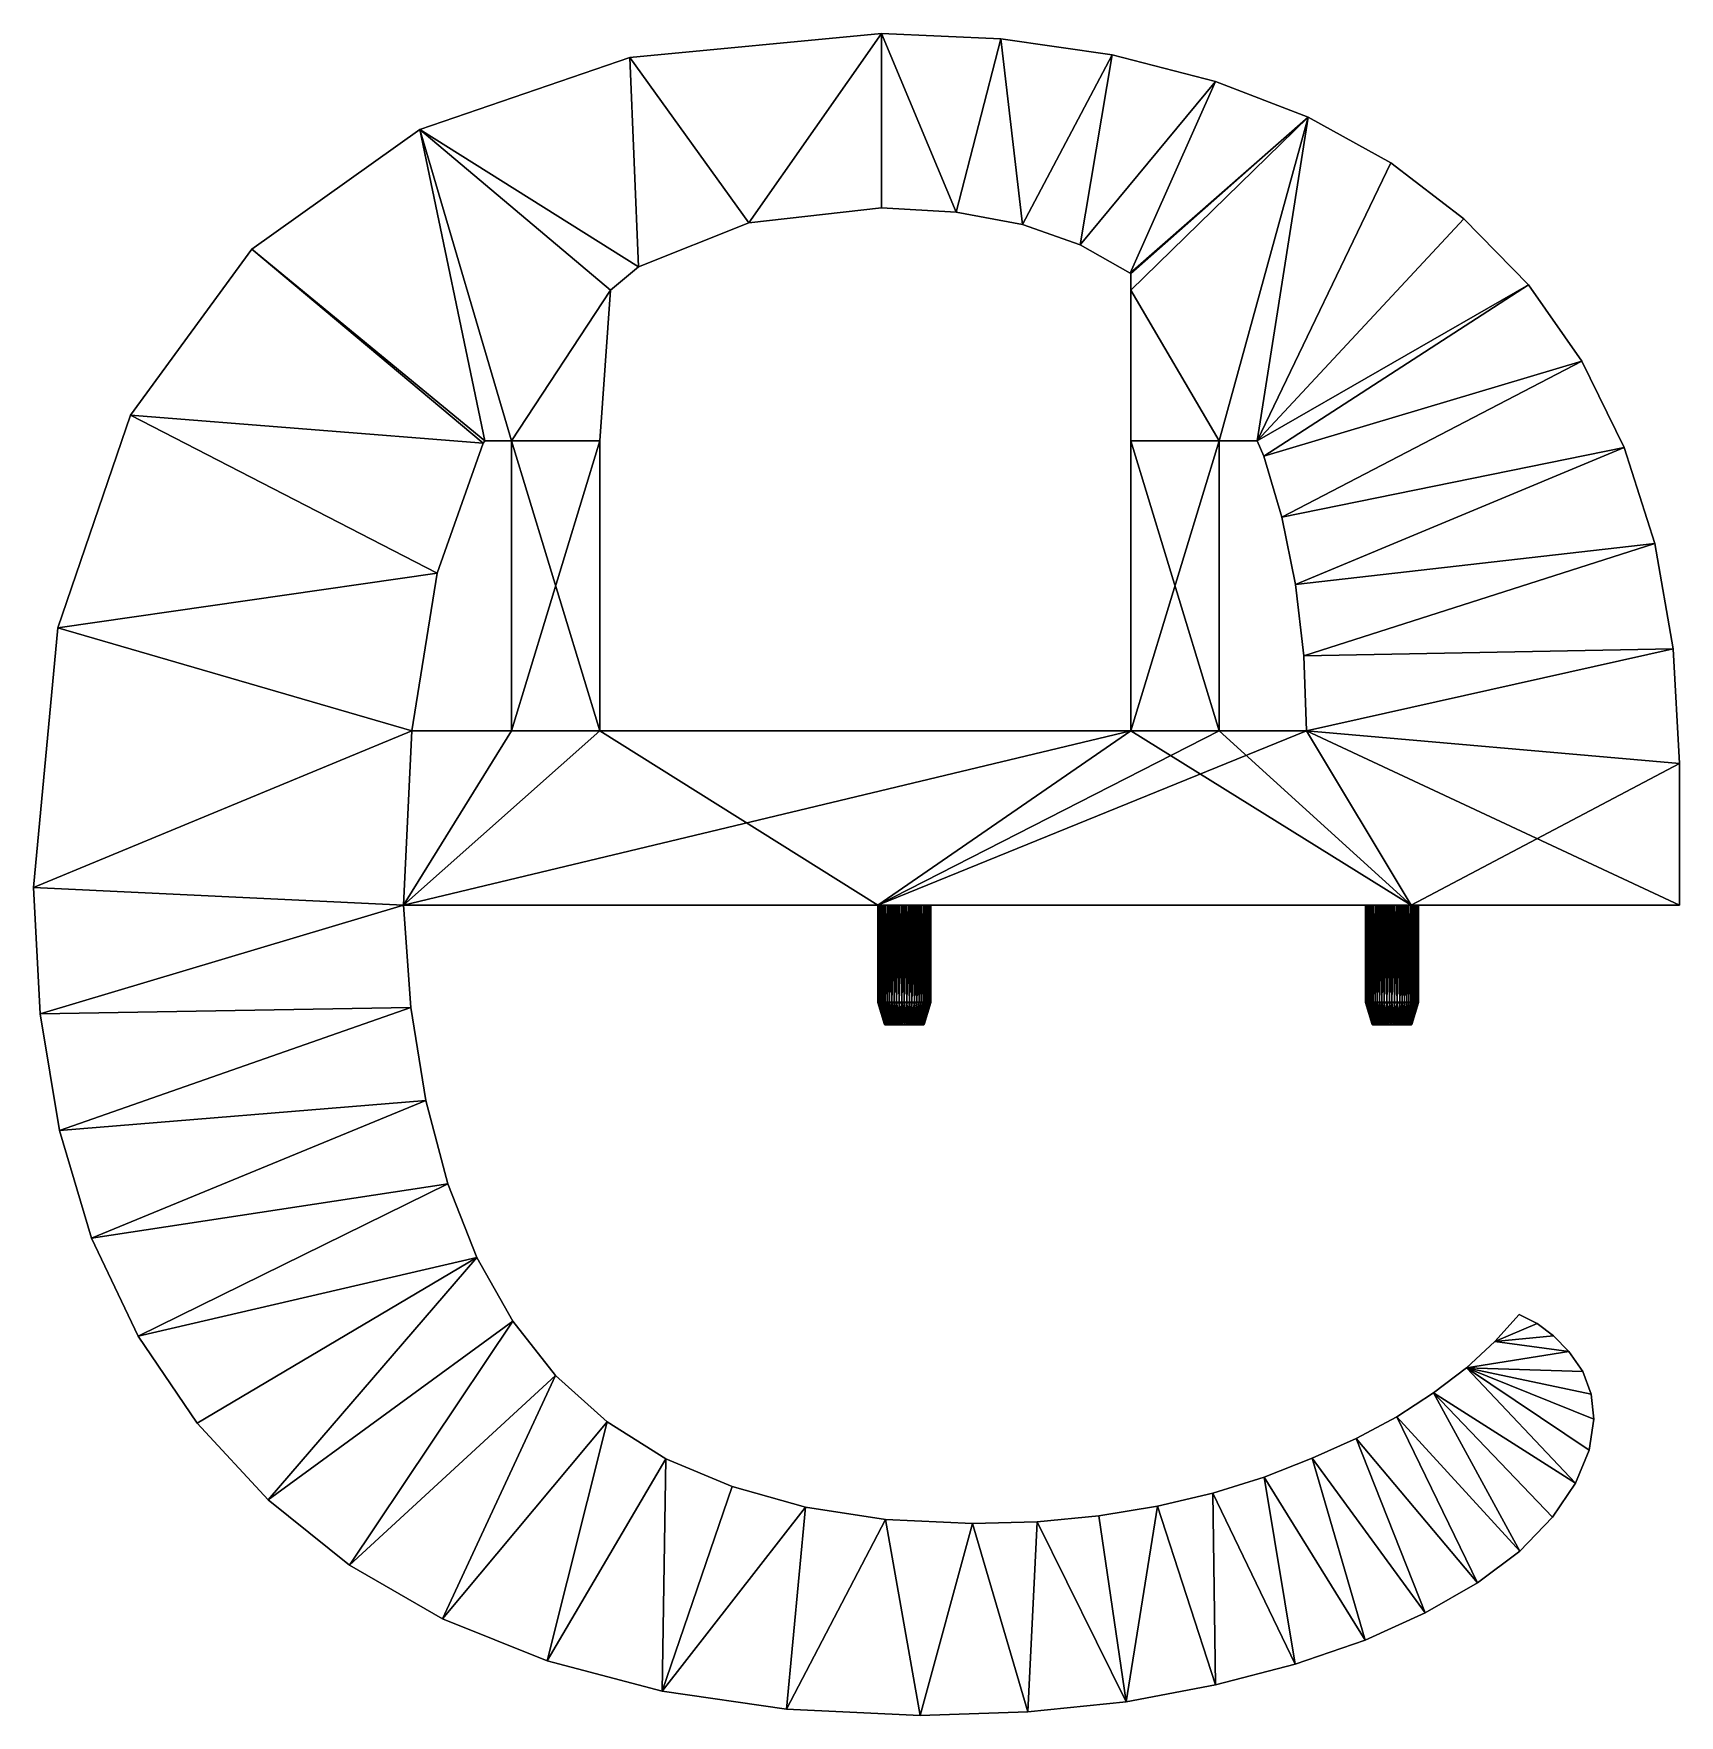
# Model space of a CAD drawing. Extents: x 47.8 to 140.8, y -88 to 7.
import ezdxf

# ---------------------------------------------------------------- set-up
doc = ezdxf.new("R2010")
doc.units = 0
doc.header["$MEASUREMENT"] = 0
doc.layers.add('STL2DXF', color=7, linetype='Continuous')

msp = doc.modelspace()

# ---------------------------------------------------------------- linework, layer by layer
for p, q in [((79.763, -16, 15), (80.357, -7.5, 15)), ((80.357, -7.5), (79.763, -16)), ((79.763, -16), (80.357, -7.5)), ((80.357, -7.5, 15), (80.357, -7.5)), ((79.763, -16), (79.763, -16, 15))]:
    msp.add_line(p, q)
at = {"layer": 'STL2DXF'}
for points in [[(81.45, 5.646), (95.667, 7), (88.177, -3.679)], [(81.45, 5.646, 15), (88.177, -3.679, 15), (95.667, 7, 15)], [(81.45, 5.646), (81.45, 5.646, 15), (95.667, 7)], [(95.667, 7), (81.45, 5.646, 15), (95.667, 7, 15)], [(95.667, 7), (95.667, -2.845), (88.177, -3.679)], [(95.667, -2.845, 15), (95.667, 7, 15), (88.177, -3.679, 15)], [(95.667, 7), (99.898, -3.077), (95.667, -2.845)], [(95.667, 7), (102.412, 6.699), (99.898, -3.077)], [(95.667, 7, 15), (102.412, 6.699, 15), (95.667, 7)], [(102.412, 6.699), (95.667, 7), (102.412, 6.699, 15)], [(99.898, -3.077, 15), (95.667, 7, 15), (95.667, -2.845, 15)], [(95.667, 7, 15), (99.898, -3.077, 15), (102.412, 6.699, 15)], [(103.643, -3.774), (99.898, -3.077), (102.412, 6.699)], [(99.898, -3.077, 15), (103.643, -3.774, 15), (102.412, 6.699, 15)], [(108.705, 5.797), (103.643, -3.774), (102.412, 6.699)], [(108.705, 5.797, 15), (102.412, 6.699, 15), (103.643, -3.774, 15)], [(102.412, 6.699), (108.705, 5.797, 15), (108.705, 5.797)], [(102.412, 6.699), (102.412, 6.699, 15), (108.705, 5.797, 15)], [(108.705, 5.797), (106.902, -4.937), (103.643, -3.774)], [(106.902, -4.937, 15), (108.705, 5.797, 15), (103.643, -3.774, 15)], [(108.705, 5.797), (114.548, 4.293), (106.902, -4.937)], [(108.705, 5.797, 15), (106.902, -4.937, 15), (114.548, 4.293, 15)], [(108.705, 5.797, 15), (114.548, 4.293, 15), (108.705, 5.797)], [(114.548, 4.293), (108.705, 5.797), (114.548, 4.293, 15)], [(69.591, 1.585, 15), (81.936, -6.181, 15), (81.45, 5.646, 15)], [(81.45, 5.646), (81.936, -6.181), (69.591, 1.585)], [(69.591, 1.585), (69.591, 1.585, 15), (81.45, 5.646)], [(81.45, 5.646, 15), (81.45, 5.646), (69.591, 1.585, 15)], [(88.177, -3.679, 15), (81.45, 5.646, 15), (81.936, -6.181, 15)], [(88.177, -3.679), (81.936, -6.181), (81.45, 5.646)], [(106.902, -4.937), (114.548, 4.293), (109.728, -6.536)], [(106.902, -4.937, 15), (109.728, -6.536, 15), (114.548, 4.293, 15)], [(119.784, 2.283), (109.728, -6.536), (114.548, 4.293)], [(119.784, 2.283, 15), (114.548, 4.293, 15), (109.728, -6.536, 15)], [(114.548, 4.293, 15), (119.784, 2.283), (114.548, 4.293)], [(119.784, 2.283), (114.548, 4.293, 15), (119.784, 2.283, 15)], [(109.763, -6.565), (109.728, -6.536), (119.784, 2.283)], [(119.784, 2.283, 15), (109.728, -6.536, 15), (109.763, -6.565, 15)], [(109.763, -7.5), (119.784, 2.283), (114.763, -16)], [(109.763, -6.565), (119.784, 2.283), (109.763, -7.5)], [(109.763, -7.5, 15), (119.784, 2.283, 15), (109.763, -6.565, 15)], [(119.784, 2.283, 15), (109.763, -7.5, 15), (114.763, -16, 15)], [(116.909, -16), (114.763, -16), (119.784, 2.283)], [(119.784, 2.283, 15), (114.763, -16, 15), (116.909, -16, 15)], [(124.465, -0.301), (116.909, -16), (119.784, 2.283)], [(119.784, 2.283, 15), (116.909, -16, 15), (124.465, -0.301, 15)], [(124.465, -0.301), (119.784, 2.283), (124.465, -0.301, 15)], [(119.784, 2.283, 15), (124.465, -0.301, 15), (119.784, 2.283)], [(69.591, 1.585), (60.09, -5.183), (69.591, 1.585, 15)], [(60.09, -5.183), (60.09, -5.183, 15), (69.591, 1.585, 15)], [(60.09, -5.183, 15), (73.252, -16, 15), (69.591, 1.585, 15)], [(60.09, -5.183), (69.591, 1.585), (73.252, -16)], [(81.936, -6.181, 15), (69.591, 1.585, 15), (80.357, -7.5, 15)], [(73.252, -16, 15), (74.763, -16, 15), (69.591, 1.585, 15)], [(80.357, -7.5, 15), (69.591, 1.585, 15), (74.763, -16, 15)], [(80.357, -7.5), (74.763, -16), (69.591, 1.585)], [(80.357, -7.5), (69.591, 1.585), (81.936, -6.181)], [(74.763, -16), (73.252, -16), (69.591, 1.585)], [(124.465, -0.301), (128.592, -3.46), (116.909, -16)], [(128.592, -3.46, 15), (124.465, -0.301, 15), (116.909, -16, 15)], [(124.465, -0.301), (128.592, -3.46, 15), (128.592, -3.46)], [(128.592, -3.46, 15), (124.465, -0.301), (124.465, -0.301, 15)], [(88.177, -3.679, 15), (88.177, -3.679), (95.667, -2.845)], [(88.177, -3.679, 15), (95.667, -2.845), (95.667, -2.845, 15)], [(99.898, -3.077, 15), (95.667, -2.845, 15), (99.898, -3.077)], [(95.667, -2.845), (99.898, -3.077), (95.667, -2.845, 15)], [(88.177, -3.679), (88.177, -3.679, 15), (81.936, -6.181)], [(88.177, -3.679, 15), (81.936, -6.181, 15), (81.936, -6.181)], [(99.898, -3.077, 15), (99.898, -3.077), (103.643, -3.774, 15)], [(103.643, -3.774), (103.643, -3.774, 15), (99.898, -3.077)], [(103.643, -3.774), (106.902, -4.937), (103.643, -3.774, 15)], [(103.643, -3.774, 15), (106.902, -4.937), (106.902, -4.937, 15)], [(128.592, -3.46), (132.233, -7.193), (116.909, -16)], [(128.592, -3.46, 15), (116.909, -16, 15), (132.233, -7.193, 15)], [(128.592, -3.46), (128.592, -3.46, 15), (132.233, -7.193)], [(132.233, -7.193, 15), (132.233, -7.193), (128.592, -3.46, 15)], [(60.09, -5.183, 15), (53.242, -14.549, 15), (73.163, -16.135, 15)], [(60.09, -5.183), (53.242, -14.549), (53.242, -14.549, 15)], [(60.09, -5.183), (53.242, -14.549, 15), (60.09, -5.183, 15)], [(60.09, -5.183), (73.163, -16.135), (53.242, -14.549)], [(73.163, -16.135, 15), (73.252, -16, 15), (60.09, -5.183, 15)], [(73.252, -16), (73.163, -16.135), (60.09, -5.183)], [(109.728, -6.536), (109.728, -6.536, 15), (106.902, -4.937, 15)], [(109.728, -6.536), (106.902, -4.937, 15), (106.902, -4.937)], [(81.936, -6.181), (81.936, -6.181, 15), (80.357, -7.5, 15)], [(81.936, -6.181), (80.357, -7.5, 15), (80.357, -7.5)], [(109.728, -6.536, 15), (109.728, -6.536), (109.763, -6.565, 15)], [(109.763, -6.565), (109.763, -6.565, 15), (109.728, -6.536)], [(109.763, -6.565, 15), (109.763, -6.565), (109.763, -7.5)], [(109.763, -7.5), (109.763, -7.5, 15), (109.763, -6.565, 15)], [(80.357, -7.5, 15), (74.763, -16, 15), (79.763, -16, 15)], [(79.763, -16), (74.763, -16), (80.357, -7.5)], [(79.763, -16, 15), (79.763, -16), (80.357, -7.5)], [(79.763, -16, 15), (80.357, -7.5), (80.357, -7.5, 15)], [(109.763, -16), (109.763, -7.5), (114.763, -16)], [(109.763, -16, 15), (114.763, -16, 15), (109.763, -7.5, 15)], [(109.763, -32.378), (109.763, -32.378, 15), (109.763, -7.5)], [(109.763, -7.5, 15), (109.763, -7.5), (109.763, -32.378, 15)], [(116.909, -16), (132.233, -7.193), (117.288, -16.873)], [(117.288, -16.873, 15), (132.233, -7.193, 15), (116.909, -16, 15)], [(135.25, -11.5), (117.288, -16.873), (132.233, -7.193)], [(132.233, -7.193, 15), (117.288, -16.873, 15), (135.25, -11.5, 15)], [(135.25, -11.5, 15), (135.25, -11.5), (132.233, -7.193, 15)], [(132.233, -7.193), (132.233, -7.193, 15), (135.25, -11.5)], [(117.288, -16.873), (135.25, -11.5), (118.293, -20.319)], [(118.293, -20.319, 15), (135.25, -11.5, 15), (117.288, -16.873, 15)], [(137.642, -16.381), (118.293, -20.319), (135.25, -11.5)], [(135.25, -11.5, 15), (118.293, -20.319, 15), (137.642, -16.381, 15)], [(135.25, -11.5), (135.25, -11.5, 15), (137.642, -16.381, 15)], [(135.25, -11.5), (137.642, -16.381, 15), (137.642, -16.381)], [(49.133, -26.567), (53.242, -14.549), (70.562, -23.477)], [(53.242, -14.549, 15), (49.133, -26.567, 15), (70.562, -23.477, 15)], [(53.242, -14.549), (49.133, -26.567), (49.133, -26.567, 15)], [(53.242, -14.549), (49.133, -26.567, 15), (53.242, -14.549, 15)], [(70.562, -23.477, 15), (73.163, -16.135, 15), (53.242, -14.549, 15)], [(70.562, -23.477), (53.242, -14.549), (73.163, -16.135)], [(70.562, -23.477), (73.163, -16.135, 15), (70.562, -23.477, 15)], [(73.163, -16.135), (73.163, -16.135, 15), (70.562, -23.477)], [(73.252, -16), (73.252, -16, 15), (73.163, -16.135, 15)], [(73.252, -16), (73.163, -16.135, 15), (73.163, -16.135)], [(73.252, -16, 15), (73.252, -16), (74.763, -16)], [(73.252, -16, 15), (74.763, -16), (74.763, -16, 15)], [(79.763, -16, 15), (74.763, -16, 15), (79.763, -32.378, 15)], [(74.763, -16, 15), (74.763, -32.378, 15), (79.763, -32.378, 15)], [(74.763, -16), (79.763, -16), (74.763, -32.378)], [(79.763, -16), (79.763, -32.378), (74.763, -32.378)], [(74.763, -16, 15), (74.763, -16), (74.763, -32.378)], [(74.763, -16, 15), (74.763, -32.378), (74.763, -32.378, 15)], [(79.763, -32.378, 15), (79.763, -32.378), (79.763, -16)], [(79.763, -32.378, 15), (79.763, -16), (79.763, -16, 15)], [(114.763, -16), (114.763, -32.378), (109.763, -32.378)], [(114.763, -16), (109.763, -32.378), (109.763, -16)], [(114.763, -16, 15), (109.763, -16, 15), (114.763, -32.378, 15)], [(109.763, -16, 15), (109.763, -32.378, 15), (114.763, -32.378, 15)], [(114.763, -16), (114.763, -32.378, 15), (114.763, -32.378)], [(116.909, -16), (116.909, -16, 15), (114.763, -16)], [(114.763, -16), (114.763, -16, 15), (114.763, -32.378, 15)], [(114.763, -16, 15), (114.763, -16), (116.909, -16, 15)], [(116.909, -16, 15), (116.909, -16), (117.288, -16.873, 15)], [(117.288, -16.873), (117.288, -16.873, 15), (116.909, -16)], [(117.288, -16.873), (118.293, -20.319), (117.288, -16.873, 15)], [(117.288, -16.873, 15), (118.293, -20.319), (118.293, -20.319, 15)], [(118.293, -20.319), (137.642, -16.381), (119.073, -24.12)], [(118.293, -20.319, 15), (119.073, -24.12, 15), (137.642, -16.381, 15)], [(139.376, -21.809), (119.073, -24.12), (137.642, -16.381)], [(139.376, -21.809, 15), (137.642, -16.381, 15), (119.073, -24.12, 15)], [(139.376, -21.809), (137.642, -16.381), (139.376, -21.809, 15)], [(139.376, -21.809, 15), (137.642, -16.381), (137.642, -16.381, 15)], [(119.073, -24.12, 15), (118.293, -20.319, 15), (119.073, -24.12)], [(118.293, -20.319), (119.073, -24.12), (118.293, -20.319, 15)], [(119.073, -24.12), (139.376, -21.809), (119.542, -28.14)], [(119.542, -28.14, 15), (139.376, -21.809, 15), (119.073, -24.12, 15)], [(140.416, -27.757), (119.542, -28.14), (139.376, -21.809)], [(139.376, -21.809, 15), (119.542, -28.14, 15), (140.416, -27.757, 15)], [(139.376, -21.809), (139.376, -21.809, 15), (140.416, -27.757, 15)], [(139.376, -21.809), (140.416, -27.757, 15), (140.416, -27.757)], [(69.141, -32.378), (49.133, -26.567), (70.562, -23.477)], [(69.141, -32.378, 15), (70.562, -23.477, 15), (49.133, -26.567, 15)], [(70.562, -23.477), (70.562, -23.477, 15), (69.141, -32.378, 15)], [(70.562, -23.477), (69.141, -32.378, 15), (69.141, -32.378)], [(119.073, -24.12), (119.542, -28.14), (119.542, -28.14, 15)], [(119.073, -24.12), (119.542, -28.14, 15), (119.073, -24.12, 15)], [(49.133, -26.567), (69.141, -32.378), (47.763, -41.238)], [(47.763, -41.238, 15), (69.141, -32.378, 15), (49.133, -26.567, 15)], [(49.133, -26.567), (47.763, -41.238, 15), (49.133, -26.567, 15)], [(49.133, -26.567), (47.763, -41.238), (47.763, -41.238, 15)], [(119.698, -32.378), (119.542, -28.14), (140.416, -27.757)], [(119.698, -32.378, 15), (140.416, -27.757, 15), (119.542, -28.14, 15)], [(119.698, -32.378, 15), (119.542, -28.14, 15), (119.698, -32.378)], [(119.542, -28.14), (119.698, -32.378), (119.542, -28.14, 15)], [(140.416, -27.757), (140.763, -34.224), (119.698, -32.378)], [(140.416, -27.757, 15), (119.698, -32.378, 15), (140.763, -34.224, 15)], [(140.763, -34.224, 15), (140.763, -34.224), (140.416, -27.757, 15)], [(140.416, -27.757), (140.416, -27.757, 15), (140.763, -34.224)], [(68.672, -42.223), (47.763, -41.238), (69.141, -32.378)], [(47.763, -41.238, 15), (68.672, -42.223, 15), (69.141, -32.378, 15)], [(74.763, -32.378, 15), (69.141, -32.378, 15), (68.672, -42.223, 15)], [(79.763, -32.378, 15), (74.763, -32.378, 15), (68.672, -42.223, 15)], [(69.141, -32.378), (74.763, -32.378), (68.672, -42.223)], [(79.763, -32.378), (68.672, -42.223), (74.763, -32.378)], [(68.672, -42.223), (79.763, -32.378), (95.463, -42.223)], [(79.763, -32.378, 15), (68.672, -42.223, 15), (109.763, -32.378, 15)], [(125.603, -42.223, 15), (109.763, -32.378, 15), (68.672, -42.223, 15)], [(74.763, -32.378, 15), (69.141, -32.378), (69.141, -32.378, 15)], [(69.141, -32.378), (74.763, -32.378, 15), (74.763, -32.378)], [(79.763, -32.378), (109.763, -32.378), (95.463, -42.223)], [(79.763, -32.378), (109.763, -32.378, 15), (109.763, -32.378)], [(109.763, -32.378, 15), (79.763, -32.378), (79.763, -32.378, 15)], [(114.763, -32.378), (119.698, -32.378), (95.463, -42.223)], [(109.763, -32.378), (114.763, -32.378), (95.463, -42.223)], [(95.463, -42.223), (119.698, -32.378), (140.763, -42.223)], [(109.763, -32.378, 15), (125.603, -42.223, 15), (114.763, -32.378, 15)], [(114.763, -32.378, 15), (119.698, -32.378), (114.763, -32.378)], [(114.763, -32.378, 15), (125.603, -42.223, 15), (119.698, -32.378, 15)], [(119.698, -32.378), (114.763, -32.378, 15), (119.698, -32.378, 15)], [(140.763, -42.223), (119.698, -32.378), (140.763, -34.224)], [(125.603, -42.223, 15), (140.763, -34.224, 15), (119.698, -32.378, 15)], [(140.763, -42.223, 15), (140.763, -34.224, 15), (125.603, -42.223, 15)], [(140.763, -42.223), (140.763, -34.224), (140.763, -34.224, 15)], [(140.763, -42.223), (140.763, -34.224, 15), (140.763, -42.223, 15)], [(48.127, -48.362), (47.763, -41.238), (68.672, -42.223)], [(47.763, -41.238, 15), (48.127, -48.362, 15), (68.672, -42.223, 15)], [(47.763, -41.238, 15), (47.763, -41.238), (48.127, -48.362, 15)], [(47.763, -41.238), (48.127, -48.362), (48.127, -48.362, 15)], [(68.672, -42.223), (69.088, -48.02), (48.127, -48.362)], [(69.088, -48.02, 15), (68.672, -42.223, 15), (48.127, -48.362, 15)], [(95.623, -42.223, 6.938), (68.672, -42.223), (95.64, -42.223, 6.905)], [(95.64, -42.223, 6.905), (68.672, -42.223), (95.716, -42.223, 6.789)], [(95.716, -42.223, 6.789), (68.672, -42.223), (95.803, -42.223, 6.68)], [(95.803, -42.223, 6.68), (68.672, -42.223), (95.902, -42.223, 6.58)], [(68.672, -42.223), (68.672, -42.223, 15), (69.088, -48.02, 15)], [(68.672, -42.223), (69.088, -48.02, 15), (69.088, -48.02)], [(95.578, -42.223, 8.085), (68.672, -42.223, 15), (95.577, -42.223, 8.084)], [(95.623, -42.223, 8.174), (68.672, -42.223, 15), (95.578, -42.223, 8.085)], [(95.577, -42.223, 8.084), (68.672, -42.223, 15), (95.564, -42.223, 8.05)], [(95.528, -42.223, 7.957), (95.564, -42.223, 8.05), (68.672, -42.223, 15)], [(95.492, -42.223, 7.826), (68.672, -42.223, 15), (95.492, -42.223, 7.826)], [(95.528, -42.223, 7.957), (68.672, -42.223, 15), (95.492, -42.223, 7.826)], [(95.486, -42.223, 7.79), (68.672, -42.223, 15), (95.47, -42.223, 7.692)], [(95.492, -42.223, 7.826), (68.672, -42.223, 15), (95.486, -42.223, 7.79)], [(95.47, -42.223, 7.692), (68.672, -42.223, 15), (95.468, -42.223, 7.656)], [(95.465, -42.223, 7.52), (95.463, -42.223, 7.556), (68.672, -42.223)], [(95.476, -42.223, 7.385), (68.672, -42.223), (95.492, -42.223, 7.287)], [(95.47, -42.223, 7.421), (68.672, -42.223), (95.476, -42.223, 7.385)], [(95.528, -42.223, 7.156), (68.672, -42.223), (95.528, -42.223, 7.156)], [(95.492, -42.223, 7.287), (68.672, -42.223), (95.528, -42.223, 7.156)], [(95.528, -42.223, 7.156), (68.672, -42.223), (95.541, -42.223, 7.122)], [(95.541, -42.223, 7.122), (68.672, -42.223), (95.577, -42.223, 7.028)], [(95.594, -42.223, 6.995), (68.672, -42.223), (95.623, -42.223, 6.938)], [(95.577, -42.223, 7.028), (68.672, -42.223), (95.594, -42.223, 6.995)], [(68.672, -42.223, 15), (68.672, -42.223), (95.463, -42.223, 7.556)], [(95.468, -42.223, 7.656), (68.672, -42.223, 15), (95.463, -42.223, 7.556)], [(95.47, -42.223, 7.421), (95.465, -42.223, 7.52), (68.672, -42.223)], [(95.463, -42.223), (95.902, -42.223, 6.58), (68.672, -42.223)], [(96.67, -42.223, 8.909), (96.778, -42.223, 8.924), (68.672, -42.223, 15)], [(68.672, -42.223, 15), (96.963, -42.223, 8.936), (125.603, -42.223, 15)], [(96.963, -42.223, 8.936), (68.672, -42.223, 15), (96.924, -42.223, 8.934)], [(96.389, -42.223, 8.831), (96.491, -42.223, 8.865), (68.672, -42.223, 15)], [(68.672, -42.223, 15), (96.528, -42.223, 8.877), (96.528, -42.223, 8.877)], [(96.647, -42.223, 8.904), (68.672, -42.223, 15), (96.633, -42.223, 8.901)], [(96.67, -42.223, 8.909), (68.672, -42.223, 15), (96.647, -42.223, 8.904)], [(96.528, -42.223, 8.877), (96.633, -42.223, 8.901), (68.672, -42.223, 15)], [(96.778, -42.223, 8.924), (96.816, -42.223, 8.929), (68.672, -42.223, 15)], [(96.816, -42.223, 8.929), (96.924, -42.223, 8.934), (68.672, -42.223, 15)], [(96.528, -42.223, 8.877), (68.672, -42.223, 15), (96.491, -42.223, 8.865)], [(96.354, -42.223, 8.816), (68.672, -42.223, 15), (96.256, -42.223, 8.773)], [(96.133, -42.223, 8.705), (68.672, -42.223, 15), (96.13, -42.223, 8.703)], [(96.389, -42.223, 8.831), (68.672, -42.223, 15), (96.354, -42.223, 8.816)], [(96.256, -42.223, 8.773), (68.672, -42.223, 15), (96.223, -42.223, 8.755)], [(96.13, -42.223, 8.703), (68.672, -42.223, 15), (96.099, -42.223, 8.682)], [(96.099, -42.223, 8.682), (68.672, -42.223, 15), (96.011, -42.223, 8.623)], [(96.011, -42.223, 8.623), (68.672, -42.223, 15), (95.902, -42.223, 8.532)], [(95.803, -42.223, 8.432), (68.672, -42.223, 15), (95.716, -42.223, 8.323)], [(95.633, -42.223, 8.192), (95.64, -42.223, 8.207), (68.672, -42.223, 15)], [(95.716, -42.223, 8.323), (68.672, -42.223, 15), (95.64, -42.223, 8.207)], [(95.902, -42.223, 8.532), (68.672, -42.223, 15), (95.803, -42.223, 8.432)], [(96.133, -42.223, 8.705), (96.223, -42.223, 8.755), (68.672, -42.223, 15)], [(95.623, -42.223, 8.174), (95.624, -42.223, 8.174), (68.672, -42.223, 15)], [(95.633, -42.223, 8.192), (68.672, -42.223, 15), (95.624, -42.223, 8.174)], [(96.01, -42.223, 6.491), (95.463, -42.223), (96.011, -42.223, 6.489)], [(95.902, -42.223, 6.58), (95.463, -42.223), (96.01, -42.223, 6.491)], [(96.011, -42.223, 6.489), (95.463, -42.223), (96.043, -42.223, 6.468)], [(96.13, -42.223, 6.409), (96.043, -42.223, 6.468), (95.463, -42.223)], [(96.164, -42.223, 6.39), (95.463, -42.223), (96.256, -42.223, 6.339)], [(96.13, -42.223, 6.409), (95.463, -42.223), (96.164, -42.223, 6.39)], [(96.389, -42.223, 6.281), (95.463, -42.223), (96.389, -42.223, 6.281)], [(96.256, -42.223, 6.339), (95.463, -42.223), (96.389, -42.223, 6.281)], [(96.67, -42.223, 6.202), (96.647, -42.223, 6.208), (95.463, -42.223)], [(96.526, -42.223, 6.236), (95.463, -42.223), (96.528, -42.223, 6.235)], [(96.427, -42.223, 6.269), (95.463, -42.223), (96.526, -42.223, 6.236)], [(96.389, -42.223, 6.281), (95.463, -42.223), (96.427, -42.223, 6.269)], [(96.528, -42.223, 6.235), (95.463, -42.223), (96.566, -42.223, 6.227)], [(96.566, -42.223, 6.227), (95.463, -42.223), (96.647, -42.223, 6.208)], [(97.003, -42.223, 6.178), (96.963, -42.223, 6.176), (95.463, -42.223)], [(97.11, -42.223, 6.182), (97.003, -42.223, 6.178), (95.463, -42.223)], [(124.295, -42.223, 6.194), (95.463, -42.223), (124.376, -42.223, 6.182)], [(97.67, -42.223, 6.339), (95.463, -42.223), (97.671, -42.223, 6.34)], [(97.704, -42.223, 6.358), (97.671, -42.223, 6.34), (95.463, -42.223)], [(97.796, -42.223, 6.409), (97.704, -42.223, 6.358), (95.463, -42.223)], [(97.828, -42.223, 6.43), (95.463, -42.223), (97.915, -42.223, 6.489)], [(97.796, -42.223, 6.409), (95.463, -42.223), (97.828, -42.223, 6.43)], [(95.463, -42.223), (123.137, -42.223, 7.028), (97.915, -42.223, 6.489)], [(97.436, -42.223, 6.248), (97.398, -42.223, 6.235), (95.463, -42.223)], [(96.963, -42.223, 6.176), (96.96, -42.223, 6.176), (95.463, -42.223)], [(96.856, -42.223, 6.181), (95.463, -42.223), (96.96, -42.223, 6.176)], [(96.856, -42.223, 6.181), (96.816, -42.223, 6.182), (95.463, -42.223)], [(95.463, -42.223), (96.816, -42.223, 6.182), (96.67, -42.223, 6.202)], [(97.11, -42.223, 6.182), (95.463, -42.223), (97.256, -42.223, 6.202)], [(97.294, -42.223, 6.211), (95.463, -42.223), (97.398, -42.223, 6.235)], [(97.256, -42.223, 6.202), (95.463, -42.223), (97.294, -42.223, 6.211)], [(97.436, -42.223, 6.248), (95.463, -42.223), (97.537, -42.223, 6.281)], [(97.537, -42.223, 6.281), (95.463, -42.223), (97.67, -42.223, 6.339)], [(123.154, -42.223, 6.995), (123.137, -42.223, 7.028), (95.463, -42.223)], [(123.363, -42.223, 6.68), (95.463, -42.223), (123.462, -42.223, 6.58)], [(123.2, -42.223, 6.905), (95.463, -42.223), (123.276, -42.223, 6.789)], [(140.763, -42.223), (124.376, -42.223, 6.182), (95.463, -42.223)], [(123.57, -42.223, 6.491), (95.463, -42.223), (123.571, -42.223, 6.489)], [(123.462, -42.223, 6.58), (95.463, -42.223), (123.57, -42.223, 6.491)], [(123.571, -42.223, 6.489), (95.463, -42.223), (123.603, -42.223, 6.468)], [(123.603, -42.223, 6.468), (95.463, -42.223), (123.69, -42.223, 6.409)], [(123.724, -42.223, 6.39), (95.463, -42.223), (123.816, -42.223, 6.339)], [(123.949, -42.223, 6.281), (95.463, -42.223), (123.949, -42.223, 6.281)], [(123.816, -42.223, 6.339), (95.463, -42.223), (123.949, -42.223, 6.281)], [(124.086, -42.223, 6.236), (95.463, -42.223), (124.088, -42.223, 6.235)], [(95.463, -42.223, 7.556), (95.463, -47.729, 7.38), (95.468, -42.223, 7.656)], [(95.463, -47.729, 7.38), (95.47, -47.73, 7.515), (95.468, -42.223, 7.656)], [(123.949, -42.223, 6.281), (95.463, -42.223), (123.987, -42.223, 6.269)], [(124.23, -42.223, 6.202), (95.463, -42.223), (124.295, -42.223, 6.194)], [(95.47, -47.728, 7.244), (95.463, -47.729, 7.38), (95.465, -42.223, 7.52)], [(95.463, -42.223, 7.556), (95.465, -42.223, 7.52), (95.463, -47.729, 7.38)], [(124.088, -42.223, 6.235), (95.463, -42.223), (124.126, -42.223, 6.227)], [(124.126, -42.223, 6.227), (95.463, -42.223), (124.23, -42.223, 6.202)], [(123.987, -42.223, 6.269), (95.463, -42.223), (124.086, -42.223, 6.236)], [(123.724, -42.223, 6.39), (123.69, -42.223, 6.409), (95.463, -42.223)], [(123.363, -42.223, 6.68), (123.276, -42.223, 6.789), (95.463, -42.223)], [(123.2, -42.223, 6.905), (123.154, -42.223, 6.995), (95.463, -42.223)], [(95.47, -47.728, 7.244), (95.465, -42.223, 7.52), (95.47, -42.223, 7.421)], [(95.47, -42.223, 7.692), (95.468, -42.223, 7.656), (95.47, -47.73, 7.515)], [(95.47, -47.73, 7.515), (95.492, -47.732, 7.649), (95.486, -42.223, 7.79)], [(95.47, -42.223, 7.692), (95.47, -47.73, 7.515), (95.486, -42.223, 7.79)], [(95.47, -42.223, 7.421), (95.476, -42.223, 7.385), (95.47, -47.728, 7.244)], [(95.492, -47.726, 7.11), (95.47, -47.728, 7.244), (95.476, -42.223, 7.385)], [(95.492, -47.726, 7.11), (95.476, -42.223, 7.385), (95.492, -42.223, 7.287)], [(95.492, -42.223, 7.826), (95.486, -42.223, 7.79), (95.492, -47.732, 7.649)], [(95.492, -42.223, 7.826), (95.528, -47.733, 7.78), (95.528, -42.223, 7.957)], [(95.528, -42.223, 7.156), (95.492, -47.726, 7.11), (95.528, -42.223, 7.156)], [(95.492, -42.223, 7.826), (95.492, -47.732, 7.649), (95.528, -47.733, 7.78)], [(95.492, -42.223, 7.826), (95.492, -42.223, 7.826), (95.528, -47.733, 7.78)], [(95.492, -47.726, 7.11), (95.528, -42.223, 7.156), (95.528, -47.725, 6.979)], [(95.492, -42.223, 7.287), (95.528, -42.223, 7.156), (95.492, -47.726, 7.11)], [(95.528, -42.223, 7.957), (95.528, -47.733, 7.78), (95.564, -42.223, 8.05)], [(95.528, -47.733, 7.78), (95.577, -47.734, 7.908), (95.564, -42.223, 8.05)], [(95.577, -47.724, 6.852), (95.528, -47.725, 6.979), (95.541, -42.223, 7.122)], [(95.528, -42.223, 7.156), (95.541, -42.223, 7.122), (95.528, -47.725, 6.979)], [(95.577, -47.724, 6.852), (95.541, -42.223, 7.122), (95.577, -42.223, 7.028)], [(95.577, -42.223, 8.084), (95.564, -42.223, 8.05), (95.577, -47.734, 7.908)], [(95.623, -42.223, 8.174), (95.578, -42.223, 8.085), (95.577, -47.734, 7.908)], [(95.577, -42.223, 8.084), (95.577, -47.734, 7.908), (95.578, -42.223, 8.085)], [(95.577, -47.734, 7.908), (95.624, -42.223, 8.174), (95.623, -42.223, 8.174)], [(95.577, -47.734, 7.908), (95.64, -47.735, 8.03), (95.624, -42.223, 8.174)], [(95.64, -47.723, 6.729), (95.577, -47.724, 6.852), (95.594, -42.223, 6.995)], [(95.577, -42.223, 7.028), (95.594, -42.223, 6.995), (95.577, -47.724, 6.852)], [(95.594, -42.223, 6.995), (95.623, -42.223, 6.938), (95.64, -47.723, 6.729)], [(95.64, -42.223, 6.905), (95.64, -47.723, 6.729), (95.623, -42.223, 6.938)], [(95.624, -42.223, 8.174), (95.64, -47.735, 8.03), (95.633, -42.223, 8.192)], [(95.64, -42.223, 8.207), (95.633, -42.223, 8.192), (95.64, -47.735, 8.03)], [(95.64, -47.735, 8.03), (95.716, -47.736, 8.146), (95.64, -42.223, 8.207)], [(95.716, -42.223, 8.323), (95.64, -42.223, 8.207), (95.716, -47.736, 8.146)], [(95.64, -42.223, 6.905), (95.716, -42.223, 6.789), (95.64, -47.723, 6.729)], [(95.716, -47.722, 6.613), (95.64, -47.723, 6.729), (95.716, -42.223, 6.789)], [(95.803, -42.223, 8.432), (95.716, -42.223, 8.323), (95.803, -47.737, 8.255)], [(95.716, -47.736, 8.146), (95.803, -47.737, 8.255), (95.716, -42.223, 8.323)], [(95.803, -47.721, 6.504), (95.716, -47.722, 6.613), (95.803, -42.223, 6.68)], [(95.716, -42.223, 6.789), (95.803, -42.223, 6.68), (95.716, -47.722, 6.613)], [(95.902, -47.72, 6.404), (95.803, -47.721, 6.504), (95.902, -42.223, 6.58)], [(95.902, -42.223, 8.532), (95.803, -42.223, 8.432), (95.902, -47.738, 8.355)], [(95.803, -47.737, 8.255), (95.902, -47.738, 8.355), (95.803, -42.223, 8.432)], [(95.803, -42.223, 6.68), (95.902, -42.223, 6.58), (95.803, -47.721, 6.504)], [(95.902, -42.223, 6.58), (96.01, -42.223, 6.491), (95.902, -47.72, 6.404)], [(96.01, -42.223, 6.491), (96.011, -42.223, 6.489), (95.902, -47.72, 6.404)], [(96.011, -42.223, 8.623), (95.902, -42.223, 8.532), (96.011, -47.739, 8.446)], [(95.902, -47.738, 8.355), (96.011, -47.739, 8.446), (95.902, -42.223, 8.532)], [(96.011, -42.223, 6.489), (96.011, -47.719, 6.313), (95.902, -47.72, 6.404)], [(96.011, -47.739, 8.446), (96.13, -47.74, 8.527), (96.099, -42.223, 8.682)], [(96.011, -42.223, 8.623), (96.011, -47.739, 8.446), (96.099, -42.223, 8.682)], [(96.011, -42.223, 6.489), (96.043, -42.223, 6.468), (96.011, -47.719, 6.313)], [(96.13, -47.718, 6.233), (96.011, -47.719, 6.313), (96.043, -42.223, 6.468)], [(96.043, -42.223, 6.468), (96.13, -42.223, 6.409), (96.13, -47.718, 6.233)], [(96.13, -42.223, 8.703), (96.099, -42.223, 8.682), (96.13, -47.74, 8.527)], [(96.13, -47.74, 8.527), (96.223, -42.223, 8.755), (96.133, -42.223, 8.705)], [(96.13, -47.74, 8.527), (96.133, -42.223, 8.705), (96.13, -42.223, 8.703)], [(96.13, -47.74, 8.527), (96.256, -47.741, 8.596), (96.223, -42.223, 8.755)], [(96.13, -47.718, 6.233), (96.13, -42.223, 6.409), (96.164, -42.223, 6.39)], [(96.256, -47.717, 6.163), (96.13, -47.718, 6.233), (96.164, -42.223, 6.39)], [(96.256, -42.223, 6.339), (96.256, -47.717, 6.163), (96.164, -42.223, 6.39)], [(96.256, -42.223, 8.773), (96.223, -42.223, 8.755), (96.256, -47.741, 8.596)], [(96.389, -47.717, 6.105), (96.256, -47.717, 6.163), (96.389, -42.223, 6.281)], [(96.256, -42.223, 8.773), (96.256, -47.741, 8.596), (96.354, -42.223, 8.816)], [(96.256, -47.741, 8.596), (96.389, -47.741, 8.654), (96.354, -42.223, 8.816)], [(96.256, -42.223, 6.339), (96.389, -42.223, 6.281), (96.256, -47.717, 6.163)], [(96.389, -42.223, 8.831), (96.354, -42.223, 8.816), (96.389, -47.741, 8.654)], [(96.528, -47.717, 6.059), (96.389, -47.717, 6.105), (96.427, -42.223, 6.269)], [(96.389, -42.223, 6.281), (96.389, -47.717, 6.105), (96.389, -42.223, 6.281)], [(96.491, -42.223, 8.865), (96.389, -47.741, 8.654), (96.528, -47.742, 8.7)], [(96.389, -42.223, 8.831), (96.389, -47.741, 8.654), (96.491, -42.223, 8.865)], [(96.389, -42.223, 6.281), (96.427, -42.223, 6.269), (96.389, -47.717, 6.105)], [(96.528, -47.717, 6.059), (96.427, -42.223, 6.269), (96.526, -42.223, 6.236)], [(96.528, -42.223, 8.877), (96.491, -42.223, 8.865), (96.528, -47.742, 8.7)], [(96.528, -47.717, 6.059), (96.526, -42.223, 6.236), (96.528, -42.223, 6.235)], [(96.633, -42.223, 8.901), (96.528, -47.742, 8.7), (96.67, -47.742, 8.733)], [(96.528, -47.742, 8.7), (96.528, -42.223, 8.877), (96.528, -42.223, 8.877)], [(96.528, -42.223, 8.877), (96.528, -47.742, 8.7), (96.633, -42.223, 8.901)], [(96.67, -47.716, 6.027), (96.528, -47.717, 6.059), (96.566, -42.223, 6.227)], [(96.528, -42.223, 6.235), (96.566, -42.223, 6.227), (96.528, -47.717, 6.059)], [(96.566, -42.223, 6.227), (96.647, -42.223, 6.208), (96.67, -47.716, 6.027)], [(96.633, -42.223, 8.901), (96.67, -47.742, 8.733), (96.647, -42.223, 8.904)], [(96.67, -42.223, 6.202), (96.67, -47.716, 6.027), (96.647, -42.223, 6.208)], [(96.67, -42.223, 8.909), (96.647, -42.223, 8.904), (96.67, -47.742, 8.733)], [(96.67, -47.742, 8.733), (96.778, -42.223, 8.924), (96.67, -42.223, 8.909)], [(96.67, -42.223, 6.202), (96.816, -42.223, 6.182), (96.67, -47.716, 6.027)], [(96.816, -47.716, 6.007), (96.67, -47.716, 6.027), (96.816, -42.223, 6.182)], [(96.67, -47.742, 8.733), (96.816, -47.742, 8.753), (96.778, -42.223, 8.924)], [(96.816, -42.223, 8.929), (96.778, -42.223, 8.924), (96.816, -47.742, 8.753)], [(96.816, -42.223, 6.182), (96.856, -42.223, 6.181), (96.816, -47.716, 6.007)], [(96.963, -47.716, 6), (96.816, -47.716, 6.007), (96.856, -42.223, 6.181)], [(96.816, -42.223, 8.929), (96.816, -47.742, 8.753), (96.924, -42.223, 8.934)], [(96.924, -42.223, 8.934), (96.816, -47.742, 8.753), (96.963, -47.742, 8.759)], [(96.856, -42.223, 6.181), (96.96, -42.223, 6.176), (96.963, -47.716, 6)], [(96.963, -47.742, 8.759), (96.963, -42.223, 8.936), (96.924, -42.223, 8.934)], [(96.96, -42.223, 6.176), (96.963, -42.223, 6.176), (96.963, -47.716, 6)], [(97.071, -42.223, 8.931), (125.603, -42.223, 15), (96.963, -42.223, 8.936)], [(96.963, -47.742, 8.759), (97.11, -47.742, 8.753), (97.071, -42.223, 8.931)], [(96.963, -42.223, 8.936), (96.963, -47.742, 8.759), (97.071, -42.223, 8.931)], [(97.003, -42.223, 6.178), (97.11, -47.716, 6.007), (96.963, -47.716, 6)], [(96.963, -42.223, 6.176), (97.003, -42.223, 6.178), (96.963, -47.716, 6)], [(97.11, -47.716, 6.007), (97.003, -42.223, 6.178), (97.11, -42.223, 6.182)], [(97.11, -42.223, 8.929), (125.603, -42.223, 15), (97.071, -42.223, 8.931)], [(97.11, -42.223, 8.929), (97.071, -42.223, 8.931), (97.11, -47.742, 8.753)], [(97.11, -47.716, 6.007), (97.11, -42.223, 6.182), (97.256, -47.716, 6.027)], [(97.113, -42.223, 8.929), (125.603, -42.223, 15), (97.11, -42.223, 8.929)], [(97.256, -42.223, 6.202), (97.256, -47.716, 6.027), (97.11, -42.223, 6.182)], [(97.11, -42.223, 8.929), (97.11, -47.742, 8.753), (97.113, -42.223, 8.929)], [(97.11, -47.742, 8.753), (97.256, -47.742, 8.733), (97.218, -42.223, 8.915)], [(97.218, -42.223, 8.915), (97.113, -42.223, 8.929), (97.11, -47.742, 8.753)], [(97.218, -42.223, 8.915), (125.603, -42.223, 15), (97.113, -42.223, 8.929)], [(97.256, -42.223, 8.909), (125.603, -42.223, 15), (97.218, -42.223, 8.915)], [(97.256, -42.223, 8.909), (97.218, -42.223, 8.915), (97.256, -47.742, 8.733)], [(97.256, -42.223, 6.202), (97.294, -42.223, 6.211), (97.256, -47.716, 6.027)], [(97.256, -42.223, 8.909), (97.256, -42.223, 8.909), (97.256, -47.742, 8.733)], [(97.256, -42.223, 8.909), (125.603, -42.223, 15), (97.256, -42.223, 8.909)], [(97.361, -42.223, 8.886), (125.603, -42.223, 15), (97.256, -42.223, 8.909)], [(97.256, -47.742, 8.733), (97.398, -47.742, 8.7), (97.361, -42.223, 8.886)], [(97.398, -47.717, 6.059), (97.256, -47.716, 6.027), (97.294, -42.223, 6.211)], [(97.361, -42.223, 8.886), (97.256, -42.223, 8.909), (97.256, -47.742, 8.733)], [(97.398, -47.717, 6.059), (97.294, -42.223, 6.211), (97.398, -42.223, 6.235)], [(97.398, -42.223, 8.877), (97.361, -42.223, 8.886), (97.398, -47.742, 8.7)], [(97.398, -42.223, 8.877), (125.603, -42.223, 15), (97.361, -42.223, 8.886)], [(97.5, -42.223, 8.843), (97.398, -42.223, 8.877), (97.398, -47.742, 8.7)], [(97.5, -42.223, 8.843), (125.603, -42.223, 15), (97.398, -42.223, 8.877)], [(97.398, -47.742, 8.7), (97.537, -42.223, 8.831), (97.5, -42.223, 8.843)], [(97.436, -42.223, 6.248), (97.537, -47.717, 6.105), (97.398, -42.223, 6.235)], [(97.398, -47.717, 6.059), (97.398, -42.223, 6.235), (97.537, -47.717, 6.105)], [(97.398, -47.742, 8.7), (97.537, -47.741, 8.654), (97.537, -42.223, 8.831)], [(97.537, -42.223, 6.281), (97.537, -47.717, 6.105), (97.436, -42.223, 6.248)], [(97.537, -42.223, 8.831), (125.603, -42.223, 15), (97.5, -42.223, 8.843)], [(97.635, -42.223, 8.788), (125.603, -42.223, 15), (97.537, -42.223, 8.831)], [(97.67, -42.223, 6.339), (97.67, -47.717, 6.163), (97.537, -42.223, 6.281)], [(97.537, -47.717, 6.105), (97.537, -42.223, 6.281), (97.67, -47.717, 6.163)], [(97.537, -47.741, 8.654), (97.67, -47.741, 8.596), (97.67, -42.223, 8.773)], [(97.537, -47.741, 8.654), (97.67, -42.223, 8.773), (97.635, -42.223, 8.788)], [(97.537, -42.223, 8.831), (97.537, -47.741, 8.654), (97.635, -42.223, 8.788)], [(97.67, -42.223, 8.773), (125.603, -42.223, 15), (97.635, -42.223, 8.788)], [(97.671, -42.223, 6.34), (97.796, -47.718, 6.233), (97.67, -42.223, 6.339)], [(97.67, -47.741, 8.596), (97.67, -42.223, 8.773), (97.67, -42.223, 8.773)], [(97.67, -47.741, 8.596), (97.796, -47.74, 8.527), (97.796, -42.223, 8.703)], [(97.67, -47.741, 8.596), (97.796, -42.223, 8.703), (97.763, -42.223, 8.722)], [(97.671, -42.223, 8.772), (97.67, -42.223, 8.773), (97.67, -47.741, 8.596)], [(97.67, -42.223, 8.773), (125.603, -42.223, 15), (97.67, -42.223, 8.773)], [(97.671, -42.223, 8.772), (125.603, -42.223, 15), (97.67, -42.223, 8.773)], [(97.763, -42.223, 8.722), (97.671, -42.223, 8.772), (97.67, -47.741, 8.596)], [(97.67, -42.223, 6.339), (97.796, -47.718, 6.233), (97.67, -47.717, 6.163)], [(97.763, -42.223, 8.722), (125.603, -42.223, 15), (97.671, -42.223, 8.772)], [(97.796, -47.718, 6.233), (97.671, -42.223, 6.34), (97.704, -42.223, 6.358)], [(97.704, -42.223, 6.358), (97.796, -42.223, 6.409), (97.796, -47.718, 6.233)], [(97.796, -42.223, 8.703), (125.603, -42.223, 15), (97.763, -42.223, 8.722)], [(97.799, -42.223, 8.702), (125.603, -42.223, 15), (97.796, -42.223, 8.703)], [(97.884, -42.223, 8.644), (97.799, -42.223, 8.702), (97.796, -47.74, 8.527)], [(97.796, -42.223, 8.703), (97.796, -47.74, 8.527), (97.799, -42.223, 8.702)], [(97.828, -42.223, 6.43), (97.915, -47.719, 6.313), (97.796, -42.223, 6.409)], [(97.796, -47.718, 6.233), (97.796, -42.223, 6.409), (97.915, -47.719, 6.313)], [(97.884, -42.223, 8.644), (97.796, -47.74, 8.527), (97.915, -42.223, 8.623)], [(97.915, -47.739, 8.446), (97.915, -42.223, 8.623), (97.796, -47.74, 8.527)], [(97.884, -42.223, 8.644), (125.603, -42.223, 15), (97.799, -42.223, 8.702)], [(97.915, -42.223, 6.489), (97.915, -47.719, 6.313), (97.828, -42.223, 6.43)], [(97.915, -42.223, 8.623), (125.603, -42.223, 15), (97.884, -42.223, 8.644)], [(98.024, -42.223, 8.532), (125.603, -42.223, 15), (97.915, -42.223, 8.623)], [(97.915, -42.223, 8.623), (97.915, -47.739, 8.446), (98.024, -42.223, 8.532)], [(98.024, -42.223, 6.58), (98.024, -47.72, 6.404), (97.915, -42.223, 6.489)], [(97.915, -47.719, 6.313), (97.915, -42.223, 6.489), (98.024, -47.72, 6.404)], [(98.024, -42.223, 6.58), (97.915, -42.223, 6.489), (123.137, -42.223, 7.028)], [(98.024, -47.738, 8.355), (98.024, -42.223, 8.532), (97.915, -47.739, 8.446)], [(98.123, -42.223, 6.68), (98.024, -42.223, 6.58), (123.137, -42.223, 7.028)], [(98.123, -42.223, 8.432), (125.603, -42.223, 15), (98.024, -42.223, 8.532)], [(98.024, -47.738, 8.355), (98.123, -42.223, 8.432), (98.024, -42.223, 8.532)], [(98.024, -47.72, 6.404), (98.024, -42.223, 6.58), (98.123, -47.721, 6.504)], [(98.123, -42.223, 6.68), (98.123, -47.721, 6.504), (98.024, -42.223, 6.58)], [(98.123, -47.737, 8.255), (98.123, -42.223, 8.432), (98.024, -47.738, 8.355)], [(98.123, -47.721, 6.504), (98.123, -42.223, 6.68), (98.21, -47.722, 6.613)], [(98.123, -42.223, 8.432), (98.123, -47.737, 8.255), (98.21, -42.223, 8.323)], [(98.21, -42.223, 8.323), (125.603, -42.223, 15), (98.123, -42.223, 8.432)], [(98.21, -42.223, 6.789), (98.21, -47.722, 6.613), (98.123, -42.223, 6.68)], [(98.21, -42.223, 6.789), (98.123, -42.223, 6.68), (123.137, -42.223, 7.028)], [(98.21, -47.736, 8.146), (98.21, -42.223, 8.323), (98.123, -47.737, 8.255)], [(98.286, -42.223, 6.904), (98.21, -42.223, 6.789), (123.137, -42.223, 7.028)], [(98.286, -42.223, 8.207), (125.603, -42.223, 15), (98.21, -42.223, 8.323)], [(98.286, -47.735, 8.03), (98.286, -42.223, 8.207), (98.21, -47.736, 8.146)], [(98.21, -42.223, 8.323), (98.21, -47.736, 8.146), (98.286, -42.223, 8.207)], [(98.21, -42.223, 6.789), (98.286, -47.723, 6.729), (98.21, -47.722, 6.613)], [(98.286, -42.223, 6.904), (98.286, -47.723, 6.729), (98.21, -42.223, 6.789)], [(98.333, -42.223, 8.117), (98.286, -47.735, 8.03), (98.349, -42.223, 8.084)], [(98.286, -42.223, 6.904), (123.137, -42.223, 7.028), (98.286, -42.223, 6.905)], [(98.294, -42.223, 8.192), (125.603, -42.223, 15), (98.286, -42.223, 8.207)], [(98.349, -47.734, 7.908), (98.349, -42.223, 8.084), (98.286, -47.735, 8.03)], [(98.333, -42.223, 8.117), (98.294, -42.223, 8.192), (98.286, -47.735, 8.03)], [(98.286, -47.723, 6.729), (98.286, -42.223, 6.905), (98.349, -47.724, 6.852)], [(98.286, -42.223, 8.207), (98.286, -47.735, 8.03), (98.294, -42.223, 8.192)], [(98.286, -42.223, 6.904), (98.286, -42.223, 6.905), (98.286, -47.723, 6.729)], [(98.286, -42.223, 6.905), (123.137, -42.223, 7.028), (98.303, -42.223, 6.938)], [(98.303, -42.223, 6.938), (98.349, -47.724, 6.852), (98.286, -42.223, 6.905)], [(98.294, -42.223, 8.192), (98.333, -42.223, 8.117), (125.603, -42.223, 15)], [(98.349, -42.223, 7.028), (98.349, -47.724, 6.852), (98.303, -42.223, 6.938)], [(98.303, -42.223, 6.938), (123.137, -42.223, 7.028), (98.349, -42.223, 7.028)], [(98.349, -42.223, 8.084), (125.603, -42.223, 15), (98.333, -42.223, 8.117)], [(98.385, -42.223, 7.991), (98.349, -47.734, 7.908), (98.398, -42.223, 7.957)], [(98.398, -47.733, 7.78), (98.398, -42.223, 7.957), (98.349, -47.734, 7.908)], [(98.349, -42.223, 7.028), (123.137, -42.223, 7.028), (98.362, -42.223, 7.062)], [(98.362, -42.223, 7.062), (98.398, -47.725, 6.979), (98.349, -42.223, 7.028)], [(98.349, -47.724, 6.852), (98.349, -42.223, 7.028), (98.398, -47.725, 6.979)], [(125.603, -42.223, 15), (98.349, -42.223, 8.084), (98.35, -42.223, 8.083)], [(98.349, -42.223, 8.084), (98.349, -47.734, 7.908), (98.35, -42.223, 8.083)], [(98.35, -42.223, 8.083), (98.349, -47.734, 7.908), (98.385, -42.223, 7.991)], [(98.385, -42.223, 7.991), (125.603, -42.223, 15), (98.35, -42.223, 8.083)], [(98.362, -42.223, 7.062), (123.088, -42.223, 7.156), (98.398, -42.223, 7.156)], [(98.398, -42.223, 7.156), (98.398, -47.725, 6.979), (98.362, -42.223, 7.062)], [(123.088, -42.223, 7.156), (98.362, -42.223, 7.062), (123.101, -42.223, 7.122)], [(123.101, -42.223, 7.122), (98.362, -42.223, 7.062), (123.137, -42.223, 7.028)], [(98.398, -42.223, 7.957), (125.603, -42.223, 15), (98.385, -42.223, 7.991)], [(123.052, -42.223, 7.826), (98.398, -42.223, 7.957), (123.052, -42.223, 7.826)], [(123.088, -42.223, 7.957), (98.398, -42.223, 7.957), (123.052, -42.223, 7.826)], [(123.193, -42.223, 8.192), (123.2, -42.223, 8.207), (98.398, -42.223, 7.957)], [(125.603, -42.223, 15), (98.398, -42.223, 7.957), (123.571, -42.223, 8.623)], [(123.462, -42.223, 8.532), (123.571, -42.223, 8.623), (98.398, -42.223, 7.957)], [(123.363, -42.223, 8.432), (123.462, -42.223, 8.532), (98.398, -42.223, 7.957)], [(123.276, -42.223, 8.323), (123.363, -42.223, 8.432), (98.398, -42.223, 7.957)], [(123.2, -42.223, 8.207), (123.276, -42.223, 8.323), (98.398, -42.223, 7.957)], [(98.434, -47.732, 7.649), (98.434, -42.223, 7.826), (98.398, -47.733, 7.78)], [(98.398, -42.223, 7.957), (98.398, -47.733, 7.78), (98.434, -42.223, 7.826)], [(98.398, -47.725, 6.979), (98.398, -42.223, 7.156), (98.434, -47.726, 7.11)], [(98.434, -42.223, 7.826), (123.052, -42.223, 7.826), (98.398, -42.223, 7.957)], [(123.138, -42.223, 8.085), (98.398, -42.223, 7.957), (123.137, -42.223, 8.084)], [(123.184, -42.223, 8.174), (98.398, -42.223, 7.957), (123.138, -42.223, 8.085)], [(123.193, -42.223, 8.192), (98.398, -42.223, 7.957), (123.184, -42.223, 8.174)], [(123.137, -42.223, 8.084), (98.398, -42.223, 7.957), (123.124, -42.223, 8.05)], [(123.124, -42.223, 8.05), (98.398, -42.223, 7.957), (123.088, -42.223, 7.957)], [(98.398, -42.223, 7.156), (123.085, -42.223, 7.168), (98.402, -42.223, 7.168)], [(98.402, -42.223, 7.168), (98.434, -47.726, 7.11), (98.398, -42.223, 7.156)], [(123.088, -42.223, 7.156), (98.398, -42.223, 7.156), (123.088, -42.223, 7.156)], [(123.085, -42.223, 7.168), (98.398, -42.223, 7.156), (123.088, -42.223, 7.156)], [(98.402, -42.223, 7.168), (123.052, -42.223, 7.287), (98.434, -42.223, 7.287)], [(98.434, -42.223, 7.287), (98.434, -47.726, 7.11), (98.402, -42.223, 7.168)], [(123.052, -42.223, 7.287), (98.402, -42.223, 7.168), (123.085, -42.223, 7.168)], [(123.052, -42.223, 7.826), (98.434, -42.223, 7.826), (123.046, -42.223, 7.79)], [(98.45, -42.223, 7.727), (98.434, -42.223, 7.826), (98.434, -47.732, 7.649)], [(98.456, -47.73, 7.515), (98.456, -42.223, 7.692), (98.434, -47.732, 7.649)], [(98.434, -42.223, 7.287), (123.052, -42.223, 7.287), (98.434, -42.223, 7.287)], [(98.434, -42.223, 7.287), (98.434, -47.726, 7.11), (98.434, -42.223, 7.287)], [(98.434, -42.223, 7.287), (123.052, -42.223, 7.287), (98.44, -42.223, 7.322)], [(98.456, -47.728, 7.244), (98.434, -42.223, 7.287), (98.44, -42.223, 7.322)], [(98.45, -42.223, 7.727), (123.046, -42.223, 7.79), (98.434, -42.223, 7.826)], [(98.434, -42.223, 7.287), (98.456, -47.728, 7.244), (98.434, -47.726, 7.11)], [(98.45, -42.223, 7.727), (98.434, -47.732, 7.649), (98.456, -42.223, 7.692)], [(123.036, -42.223, 7.385), (98.44, -42.223, 7.322), (123.052, -42.223, 7.287)], [(98.44, -42.223, 7.322), (123.036, -42.223, 7.385), (98.456, -42.223, 7.42)], [(98.44, -42.223, 7.322), (98.456, -42.223, 7.42), (98.456, -47.728, 7.244)], [(123.046, -42.223, 7.79), (98.45, -42.223, 7.727), (123.03, -42.223, 7.692)], [(98.456, -42.223, 7.692), (123.03, -42.223, 7.692), (98.45, -42.223, 7.727)], [(123.03, -42.223, 7.692), (98.456, -42.223, 7.692), (123.028, -42.223, 7.656)], [(98.456, -42.223, 7.421), (123.03, -42.223, 7.421), (98.458, -42.223, 7.457)], [(98.456, -42.223, 7.421), (98.463, -47.729, 7.38), (98.456, -47.728, 7.244)], [(98.456, -47.73, 7.515), (98.463, -47.729, 7.38), (98.463, -42.223, 7.556)], [(98.456, -47.73, 7.515), (98.463, -42.223, 7.556), (98.461, -42.223, 7.592)], [(98.456, -42.223, 7.42), (123.03, -42.223, 7.421), (98.456, -42.223, 7.421)], [(98.456, -47.728, 7.244), (98.456, -42.223, 7.42), (98.456, -42.223, 7.421)], [(98.463, -47.729, 7.38), (98.456, -42.223, 7.421), (98.458, -42.223, 7.457)], [(98.461, -42.223, 7.592), (123.028, -42.223, 7.656), (98.456, -42.223, 7.692)], [(98.456, -42.223, 7.692), (98.456, -47.73, 7.515), (98.461, -42.223, 7.592)], [(123.03, -42.223, 7.421), (98.456, -42.223, 7.42), (123.036, -42.223, 7.385)], [(98.458, -42.223, 7.457), (123.025, -42.223, 7.52), (98.463, -42.223, 7.556)], [(98.458, -42.223, 7.457), (98.463, -42.223, 7.556), (98.463, -47.729, 7.38)], [(123.025, -42.223, 7.52), (98.458, -42.223, 7.457), (123.03, -42.223, 7.421)], [(98.463, -42.223, 7.556), (123.028, -42.223, 7.656), (98.461, -42.223, 7.592)], [(123.028, -42.223, 7.656), (98.463, -42.223, 7.556), (123.023, -42.223, 7.556)], [(98.463, -42.223, 7.556), (123.023, -42.223, 7.556), (98.463, -42.223, 7.556)], [(98.463, -47.729, 7.38), (98.463, -42.223, 7.556), (98.463, -42.223, 7.556)], [(123.023, -42.223, 7.556), (98.463, -42.223, 7.556), (123.025, -42.223, 7.52)], [(123.023, -47.729, 7.38), (123.028, -42.223, 7.656), (123.023, -42.223, 7.556)], [(123.023, -47.729, 7.38), (123.03, -47.73, 7.515), (123.028, -42.223, 7.656)], [(123.03, -47.728, 7.244), (123.023, -47.729, 7.38), (123.025, -42.223, 7.52)], [(123.023, -42.223, 7.556), (123.025, -42.223, 7.52), (123.023, -47.729, 7.38)], [(123.025, -42.223, 7.52), (123.03, -42.223, 7.421), (123.03, -47.728, 7.244)], [(123.03, -42.223, 7.692), (123.028, -42.223, 7.656), (123.03, -47.73, 7.515)], [(123.046, -42.223, 7.79), (123.03, -47.73, 7.515), (123.052, -47.732, 7.649)], [(123.03, -47.73, 7.515), (123.046, -42.223, 7.79), (123.03, -42.223, 7.692)], [(123.052, -47.726, 7.11), (123.03, -47.728, 7.244), (123.036, -42.223, 7.385)], [(123.03, -42.223, 7.421), (123.036, -42.223, 7.385), (123.03, -47.728, 7.244)], [(123.052, -42.223, 7.287), (123.052, -47.726, 7.11), (123.036, -42.223, 7.385)], [(123.052, -42.223, 7.826), (123.046, -42.223, 7.79), (123.052, -47.732, 7.649)], [(123.088, -42.223, 7.957), (123.052, -42.223, 7.826), (123.088, -47.733, 7.78)], [(123.088, -42.223, 7.156), (123.088, -47.725, 6.979), (123.052, -47.726, 7.11)], [(123.052, -47.732, 7.649), (123.088, -47.733, 7.78), (123.052, -42.223, 7.826)], [(123.052, -42.223, 7.826), (123.052, -42.223, 7.826), (123.088, -47.733, 7.78)], [(123.085, -42.223, 7.168), (123.088, -42.223, 7.156), (123.052, -47.726, 7.11)], [(123.052, -42.223, 7.287), (123.085, -42.223, 7.168), (123.052, -47.726, 7.11)], [(123.088, -42.223, 7.156), (123.052, -47.726, 7.11), (123.088, -42.223, 7.156)], [(123.088, -47.733, 7.78), (123.137, -47.734, 7.908), (123.124, -42.223, 8.05)], [(123.088, -47.733, 7.78), (123.124, -42.223, 8.05), (123.088, -42.223, 7.957)], [(123.088, -42.223, 7.156), (123.101, -42.223, 7.122), (123.088, -47.725, 6.979)], [(123.137, -47.724, 6.852), (123.088, -47.725, 6.979), (123.101, -42.223, 7.122)], [(123.137, -47.724, 6.852), (123.101, -42.223, 7.122), (123.137, -42.223, 7.028)], [(123.137, -42.223, 8.084), (123.124, -42.223, 8.05), (123.137, -47.734, 7.908)], [(123.137, -42.223, 8.084), (123.137, -47.734, 7.908), (123.138, -42.223, 8.085)], [(123.184, -42.223, 8.174), (123.138, -42.223, 8.085), (123.137, -47.734, 7.908)], [(123.137, -47.734, 7.908), (123.2, -47.735, 8.03), (123.184, -42.223, 8.174)], [(123.137, -42.223, 7.028), (123.154, -42.223, 6.995), (123.137, -47.724, 6.852)], [(123.2, -47.723, 6.729), (123.137, -47.724, 6.852), (123.154, -42.223, 6.995)], [(123.154, -42.223, 6.995), (123.2, -42.223, 6.905), (123.2, -47.723, 6.729)], [(123.184, -42.223, 8.174), (123.2, -47.735, 8.03), (123.193, -42.223, 8.192)], [(123.2, -42.223, 8.207), (123.193, -42.223, 8.192), (123.2, -47.735, 8.03)], [(123.2, -47.735, 8.03), (123.276, -47.736, 8.146), (123.2, -42.223, 8.207)], [(123.276, -42.223, 8.323), (123.2, -42.223, 8.207), (123.276, -47.736, 8.146)], [(123.2, -42.223, 6.905), (123.276, -42.223, 6.789), (123.2, -47.723, 6.729)], [(123.276, -47.722, 6.613), (123.2, -47.723, 6.729), (123.276, -42.223, 6.789)], [(123.276, -47.736, 8.146), (123.363, -47.737, 8.255), (123.276, -42.223, 8.323)], [(123.276, -47.722, 6.613), (123.276, -42.223, 6.789), (123.363, -42.223, 6.68)], [(123.363, -47.721, 6.504), (123.276, -47.722, 6.613), (123.363, -42.223, 6.68)], [(123.363, -42.223, 8.432), (123.276, -42.223, 8.323), (123.363, -47.737, 8.255)], [(123.363, -42.223, 6.68), (123.462, -42.223, 6.58), (123.363, -47.721, 6.504)], [(123.462, -47.738, 8.355), (123.462, -42.223, 8.532), (123.363, -42.223, 8.432)], [(123.462, -47.72, 6.404), (123.363, -47.721, 6.504), (123.462, -42.223, 6.58)], [(123.363, -42.223, 8.432), (123.363, -47.737, 8.255), (123.462, -47.738, 8.355)], [(123.462, -47.738, 8.355), (123.571, -47.739, 8.446), (123.462, -42.223, 8.532)], [(123.462, -47.72, 6.404), (123.57, -42.223, 6.491), (123.571, -42.223, 6.489)], [(123.462, -47.72, 6.404), (123.571, -42.223, 6.489), (123.571, -47.719, 6.313)], [(123.57, -42.223, 6.491), (123.462, -47.72, 6.404), (123.462, -42.223, 6.58)], [(123.571, -42.223, 8.623), (123.462, -42.223, 8.532), (123.571, -47.739, 8.446)], [(123.571, -47.719, 6.313), (123.571, -42.223, 6.489), (123.603, -42.223, 6.468)], [(123.659, -42.223, 8.682), (125.603, -42.223, 15), (123.571, -42.223, 8.623)], [(123.69, -47.718, 6.233), (123.571, -47.719, 6.313), (123.603, -42.223, 6.468)], [(123.571, -47.739, 8.446), (123.69, -47.74, 8.527), (123.659, -42.223, 8.682)], [(123.571, -47.739, 8.446), (123.659, -42.223, 8.682), (123.571, -42.223, 8.623)], [(123.69, -47.718, 6.233), (123.603, -42.223, 6.468), (123.69, -42.223, 6.409)], [(123.69, -42.223, 8.703), (125.603, -42.223, 15), (123.659, -42.223, 8.682)], [(123.69, -42.223, 8.703), (123.659, -42.223, 8.682), (123.69, -47.74, 8.527)], [(123.693, -42.223, 8.705), (125.603, -42.223, 15), (123.69, -42.223, 8.703)], [(123.69, -47.74, 8.527), (123.783, -42.223, 8.755), (123.693, -42.223, 8.705)], [(123.69, -47.74, 8.527), (123.816, -47.741, 8.596), (123.783, -42.223, 8.755)], [(123.816, -47.717, 6.163), (123.69, -47.718, 6.233), (123.724, -42.223, 6.39)], [(123.69, -42.223, 6.409), (123.724, -42.223, 6.39), (123.69, -47.718, 6.233)], [(123.693, -42.223, 8.705), (123.69, -42.223, 8.703), (123.69, -47.74, 8.527)], [(123.783, -42.223, 8.755), (125.603, -42.223, 15), (123.693, -42.223, 8.705)], [(123.816, -47.717, 6.163), (123.724, -42.223, 6.39), (123.816, -42.223, 6.339)], [(123.816, -42.223, 8.773), (125.603, -42.223, 15), (123.783, -42.223, 8.755)], [(123.816, -42.223, 8.773), (123.783, -42.223, 8.755), (123.816, -47.741, 8.596)], [(123.914, -42.223, 8.816), (125.603, -42.223, 15), (123.816, -42.223, 8.773)], [(123.816, -42.223, 6.339), (123.949, -42.223, 6.281), (123.816, -47.717, 6.163)], [(123.914, -42.223, 8.816), (123.816, -47.741, 8.596), (123.949, -47.741, 8.654)], [(123.949, -47.717, 6.105), (123.816, -47.717, 6.163), (123.949, -42.223, 6.281)], [(123.914, -42.223, 8.816), (123.816, -42.223, 8.773), (123.816, -47.741, 8.596)], [(123.949, -42.223, 8.831), (125.603, -42.223, 15), (123.914, -42.223, 8.816)], [(123.949, -47.741, 8.654), (123.949, -42.223, 8.831), (123.914, -42.223, 8.816)], [(123.987, -42.223, 6.269), (124.088, -47.717, 6.059), (123.949, -47.717, 6.105)], [(124.051, -42.223, 8.865), (125.603, -42.223, 15), (123.949, -42.223, 8.831)], [(123.949, -42.223, 6.281), (123.949, -47.717, 6.105), (123.949, -42.223, 6.281)], [(123.949, -47.717, 6.105), (123.949, -42.223, 6.281), (123.987, -42.223, 6.269)], [(123.949, -47.741, 8.654), (124.088, -47.742, 8.7), (124.051, -42.223, 8.865)], [(123.949, -42.223, 8.831), (123.949, -47.741, 8.654), (124.051, -42.223, 8.865)], [(123.987, -42.223, 6.269), (124.086, -42.223, 6.236), (124.088, -47.717, 6.059)], [(124.088, -42.223, 8.877), (125.603, -42.223, 15), (124.051, -42.223, 8.865)], [(124.088, -42.223, 8.877), (124.051, -42.223, 8.865), (124.088, -47.742, 8.7)], [(124.088, -47.717, 6.059), (124.086, -42.223, 6.236), (124.088, -42.223, 6.235)], [(124.088, -42.223, 8.877), (124.193, -42.223, 8.901), (125.603, -42.223, 15)], [(124.088, -42.223, 8.877), (124.088, -42.223, 8.877), (125.603, -42.223, 15)], [(124.193, -42.223, 8.901), (124.088, -42.223, 8.877), (124.088, -47.742, 8.7)], [(124.088, -42.223, 8.877), (124.088, -47.742, 8.7), (124.088, -42.223, 8.877)], [(124.088, -47.742, 8.7), (124.23, -47.742, 8.733), (124.193, -42.223, 8.901)], [(124.23, -47.716, 6.027), (124.088, -47.717, 6.059), (124.126, -42.223, 6.227)], [(124.088, -42.223, 6.235), (124.126, -42.223, 6.227), (124.088, -47.717, 6.059)], [(124.23, -47.716, 6.027), (124.126, -42.223, 6.227), (124.23, -42.223, 6.202)], [(124.23, -42.223, 8.909), (125.603, -42.223, 15), (124.193, -42.223, 8.901)], [(124.23, -47.742, 8.733), (124.23, -42.223, 8.909), (124.193, -42.223, 8.901)], [(124.23, -42.223, 6.202), (124.295, -42.223, 6.194), (124.23, -47.716, 6.027)], [(124.23, -42.223, 8.909), (124.295, -42.223, 8.918), (125.603, -42.223, 15)], [(124.376, -47.716, 6.007), (124.23, -47.716, 6.027), (124.295, -42.223, 6.194)], [(124.23, -47.742, 8.733), (124.376, -47.742, 8.753), (124.338, -42.223, 8.924)], [(124.295, -42.223, 8.918), (124.23, -42.223, 8.909), (124.23, -47.742, 8.733)], [(124.23, -47.742, 8.733), (124.338, -42.223, 8.924), (124.295, -42.223, 8.918)], [(124.338, -42.223, 8.924), (125.603, -42.223, 15), (124.295, -42.223, 8.918)], [(124.376, -42.223, 6.182), (124.376, -47.716, 6.007), (124.295, -42.223, 6.194)], [(124.338, -42.223, 8.924), (124.376, -42.223, 8.929), (125.603, -42.223, 15)], [(124.376, -42.223, 8.929), (124.338, -42.223, 8.924), (124.376, -47.742, 8.753)], [(124.416, -42.223, 6.181), (124.523, -47.716, 6), (124.376, -47.716, 6.007)], [(124.484, -42.223, 8.934), (125.603, -42.223, 15), (124.376, -42.223, 8.929)], [(124.484, -42.223, 8.934), (124.376, -47.742, 8.753), (124.523, -47.742, 8.759)], [(124.376, -42.223, 6.182), (140.763, -42.223), (124.416, -42.223, 6.181)], [(124.376, -47.716, 6.007), (124.376, -42.223, 6.182), (124.416, -42.223, 6.181)], [(124.484, -42.223, 8.934), (124.376, -42.223, 8.929), (124.376, -47.742, 8.753)], [(124.52, -42.223, 6.176), (124.416, -42.223, 6.181), (140.763, -42.223)], [(124.52, -42.223, 6.176), (124.523, -47.716, 6), (124.416, -42.223, 6.181)], [(124.484, -42.223, 8.934), (124.523, -42.223, 8.936), (125.603, -42.223, 15)], [(124.523, -47.742, 8.759), (124.523, -42.223, 8.936), (124.484, -42.223, 8.934)], [(124.523, -42.223, 6.176), (124.52, -42.223, 6.176), (140.763, -42.223)], [(124.523, -42.223, 6.176), (124.523, -47.716, 6), (124.52, -42.223, 6.176)], [(124.523, -42.223, 8.936), (124.631, -42.223, 8.931), (125.603, -42.223, 15)], [(124.523, -42.223, 6.176), (140.763, -42.223), (124.563, -42.223, 6.178)], [(124.523, -42.223, 6.176), (124.563, -42.223, 6.178), (124.523, -47.716, 6)], [(124.67, -47.716, 6.007), (124.523, -47.716, 6), (124.563, -42.223, 6.178)], [(124.523, -47.742, 8.759), (124.67, -47.742, 8.753), (124.631, -42.223, 8.931)], [(124.523, -47.742, 8.759), (124.631, -42.223, 8.931), (124.523, -42.223, 8.936)], [(124.67, -42.223, 6.182), (124.67, -47.716, 6.007), (124.563, -42.223, 6.178)], [(124.67, -42.223, 6.182), (124.563, -42.223, 6.178), (140.763, -42.223)], [(124.631, -42.223, 8.931), (124.67, -42.223, 8.929), (125.603, -42.223, 15)], [(124.67, -42.223, 8.929), (124.631, -42.223, 8.931), (124.67, -47.742, 8.753)], [(124.816, -42.223, 6.202), (124.816, -47.716, 6.027), (124.67, -42.223, 6.182)], [(124.67, -47.716, 6.007), (124.67, -42.223, 6.182), (124.816, -47.716, 6.027)], [(124.67, -42.223, 8.929), (124.67, -47.742, 8.753), (124.673, -42.223, 8.929)], [(124.67, -42.223, 8.929), (124.673, -42.223, 8.929), (125.603, -42.223, 15)], [(124.816, -47.742, 8.733), (124.778, -42.223, 8.915), (124.67, -47.742, 8.753)], [(124.816, -42.223, 6.202), (124.67, -42.223, 6.182), (140.763, -42.223)], [(124.778, -42.223, 8.915), (124.673, -42.223, 8.929), (124.67, -47.742, 8.753)], [(124.673, -42.223, 8.929), (124.778, -42.223, 8.915), (125.603, -42.223, 15)], [(124.816, -42.223, 8.909), (125.603, -42.223, 15), (124.778, -42.223, 8.915)], [(124.816, -47.742, 8.733), (124.816, -42.223, 8.909), (124.778, -42.223, 8.915)], [(124.958, -47.717, 6.059), (124.816, -47.716, 6.027), (124.854, -42.223, 6.211)], [(124.816, -47.716, 6.027), (124.816, -42.223, 6.202), (124.854, -42.223, 6.211)], [(124.816, -42.223, 8.909), (125.603, -42.223, 15), (124.816, -42.223, 8.909)], [(124.921, -42.223, 8.886), (125.603, -42.223, 15), (124.816, -42.223, 8.909)], [(124.816, -47.742, 8.733), (124.921, -42.223, 8.886), (124.816, -42.223, 8.909)], [(124.816, -42.223, 8.909), (124.816, -42.223, 8.909), (124.816, -47.742, 8.733)], [(124.816, -47.742, 8.733), (124.958, -47.742, 8.7), (124.921, -42.223, 8.886)], [(124.854, -42.223, 6.211), (124.816, -42.223, 6.202), (140.763, -42.223)], [(124.958, -42.223, 6.235), (124.958, -47.717, 6.059), (124.854, -42.223, 6.211)], [(124.854, -42.223, 6.211), (140.763, -42.223), (124.958, -42.223, 6.235)], [(124.958, -42.223, 8.877), (125.603, -42.223, 15), (124.921, -42.223, 8.886)], [(124.958, -42.223, 8.877), (124.921, -42.223, 8.886), (124.958, -47.742, 8.7)], [(124.996, -42.223, 6.248), (125.097, -47.717, 6.105), (124.958, -42.223, 6.235)], [(124.958, -47.717, 6.059), (124.958, -42.223, 6.235), (125.097, -47.717, 6.105)], [(125.06, -42.223, 8.843), (125.603, -42.223, 15), (124.958, -42.223, 8.877)], [(125.097, -47.741, 8.654), (125.097, -42.223, 8.831), (124.958, -47.742, 8.7)], [(124.958, -42.223, 6.235), (140.763, -42.223), (124.996, -42.223, 6.248)], [(125.06, -42.223, 8.843), (124.958, -42.223, 8.877), (124.958, -47.742, 8.7)], [(124.958, -47.742, 8.7), (125.097, -42.223, 8.831), (125.06, -42.223, 8.843)], [(124.996, -42.223, 6.248), (140.763, -42.223), (125.097, -42.223, 6.281)], [(125.097, -47.717, 6.105), (124.996, -42.223, 6.248), (125.097, -42.223, 6.281)], [(125.097, -42.223, 8.831), (125.603, -42.223, 15), (125.06, -42.223, 8.843)], [(125.228, -42.223, 6.338), (125.23, -47.717, 6.163), (125.097, -42.223, 6.281)], [(125.097, -47.717, 6.105), (125.097, -42.223, 6.281), (125.23, -47.717, 6.163)], [(125.195, -42.223, 8.788), (125.603, -42.223, 15), (125.097, -42.223, 8.831)], [(125.097, -42.223, 6.281), (140.763, -42.223), (125.228, -42.223, 6.338)], [(125.23, -47.741, 8.596), (125.23, -42.223, 8.773), (125.097, -47.741, 8.654)], [(125.195, -42.223, 8.788), (125.097, -47.741, 8.654), (125.23, -42.223, 8.773)], [(125.097, -47.741, 8.654), (125.195, -42.223, 8.788), (125.097, -42.223, 8.831)], [(125.23, -42.223, 8.773), (125.603, -42.223, 15), (125.195, -42.223, 8.788)], [(125.228, -42.223, 6.338), (140.763, -42.223), (125.23, -42.223, 6.339)], [(125.23, -42.223, 6.339), (125.23, -47.717, 6.163), (125.228, -42.223, 6.338)], [(125.23, -42.223, 8.773), (125.23, -42.223, 8.773), (125.603, -42.223, 15)], [(125.23, -42.223, 8.773), (125.323, -42.223, 8.722), (125.603, -42.223, 15)], [(125.323, -42.223, 8.722), (125.23, -47.741, 8.596), (125.356, -42.223, 8.703)], [(125.356, -47.74, 8.527), (125.356, -42.223, 8.703), (125.23, -47.741, 8.596)], [(125.23, -42.223, 6.339), (140.763, -42.223), (125.264, -42.223, 6.358)], [(125.323, -42.223, 8.722), (125.23, -42.223, 8.773), (125.23, -47.741, 8.596)], [(125.23, -42.223, 8.773), (125.23, -47.741, 8.596), (125.23, -42.223, 8.773)], [(125.264, -42.223, 6.358), (125.356, -47.718, 6.233), (125.23, -42.223, 6.339)], [(125.23, -47.717, 6.163), (125.23, -42.223, 6.339), (125.356, -47.718, 6.233)], [(125.319, -42.223, 6.388), (125.264, -42.223, 6.358), (140.763, -42.223)], [(125.264, -42.223, 6.358), (125.319, -42.223, 6.388), (125.356, -47.718, 6.233)], [(125.319, -42.223, 6.388), (140.763, -42.223), (125.356, -42.223, 6.409)], [(125.356, -42.223, 6.409), (125.356, -47.718, 6.233), (125.319, -42.223, 6.388)], [(125.356, -42.223, 8.703), (125.603, -42.223, 15), (125.323, -42.223, 8.722)], [(125.356, -42.223, 8.703), (125.359, -42.223, 8.702), (125.603, -42.223, 15)], [(125.475, -47.739, 8.446), (125.475, -42.223, 8.623), (125.356, -47.74, 8.527)], [(125.356, -42.223, 6.409), (140.763, -42.223), (125.388, -42.223, 6.43)], [(125.359, -42.223, 8.702), (125.356, -42.223, 8.703), (125.356, -47.74, 8.527)], [(125.356, -47.74, 8.527), (125.444, -42.223, 8.644), (125.359, -42.223, 8.702)], [(125.444, -42.223, 8.644), (125.356, -47.74, 8.527), (125.475, -42.223, 8.623)], [(125.475, -47.719, 6.313), (125.356, -47.718, 6.233), (125.356, -42.223, 6.409)], [(125.475, -47.719, 6.313), (125.356, -42.223, 6.409), (125.388, -42.223, 6.43)], [(125.444, -42.223, 8.644), (125.603, -42.223, 15), (125.359, -42.223, 8.702)], [(125.388, -42.223, 6.43), (140.763, -42.223), (125.475, -42.223, 6.489)], [(125.475, -42.223, 6.489), (125.475, -47.719, 6.313), (125.388, -42.223, 6.43)], [(125.444, -42.223, 8.644), (125.475, -42.223, 8.623), (125.603, -42.223, 15)], [(140.763, -42.223, 15), (125.603, -42.223, 15), (125.475, -42.223, 8.623)], [(125.475, -42.223, 8.623), (125.584, -42.223, 8.532), (140.763, -42.223, 15)], [(125.475, -42.223, 6.489), (140.763, -42.223), (125.584, -42.223, 6.58)], [(125.584, -47.738, 8.355), (125.584, -42.223, 8.532), (125.475, -47.739, 8.446)], [(125.475, -42.223, 8.623), (125.475, -47.739, 8.446), (125.584, -42.223, 8.532)], [(125.475, -47.719, 6.313), (125.475, -42.223, 6.489), (125.584, -47.72, 6.404)], [(125.584, -42.223, 6.58), (125.584, -47.72, 6.404), (125.475, -42.223, 6.489)], [(125.603, -42.223, 8.512), (140.763, -42.223, 15), (125.584, -42.223, 8.532)], [(125.603, -42.223, 8.512), (125.584, -47.738, 8.355), (125.682, -42.223, 8.432)], [(125.584, -42.223, 8.532), (125.584, -47.738, 8.355), (125.603, -42.223, 8.512)], [(125.584, -42.223, 6.58), (140.763, -42.223), (125.603, -42.223, 6.6)], [(125.584, -42.223, 6.58), (125.603, -42.223, 6.6), (125.682, -47.721, 6.504)], [(125.682, -47.737, 8.255), (125.682, -42.223, 8.432), (125.584, -47.738, 8.355)], [(125.584, -42.223, 6.58), (125.682, -47.721, 6.504), (125.584, -47.72, 6.404)], [(125.682, -42.223, 8.432), (140.763, -42.223, 15), (125.603, -42.223, 8.512)], [(125.603, -42.223, 6.6), (140.763, -42.223), (125.682, -42.223, 6.68)], [(125.682, -42.223, 6.68), (125.682, -47.721, 6.504), (125.603, -42.223, 6.6)], [(125.77, -42.223, 8.323), (140.763, -42.223, 15), (125.682, -42.223, 8.432)], [(125.77, -42.223, 8.323), (125.682, -42.223, 8.432), (125.682, -47.737, 8.255)], [(125.682, -42.223, 6.68), (140.763, -42.223), (125.77, -42.223, 6.789)], [(125.77, -47.722, 6.613), (125.682, -42.223, 6.68), (125.77, -42.223, 6.789)], [(125.682, -47.721, 6.504), (125.682, -42.223, 6.68), (125.77, -47.722, 6.613)], [(125.77, -42.223, 8.323), (125.682, -47.737, 8.255), (125.77, -47.736, 8.146)], [(125.77, -42.223, 8.323), (125.77, -47.736, 8.146), (125.846, -42.223, 8.207)], [(125.77, -42.223, 6.789), (140.763, -42.223), (125.846, -42.223, 6.904)], [(125.846, -42.223, 8.207), (140.763, -42.223, 15), (125.77, -42.223, 8.323)], [(125.77, -47.722, 6.613), (125.77, -42.223, 6.789), (125.846, -47.723, 6.729)], [(125.846, -42.223, 6.904), (125.846, -47.723, 6.729), (125.77, -42.223, 6.789)], [(125.846, -47.735, 8.03), (125.846, -42.223, 8.207), (125.77, -47.736, 8.146)], [(125.854, -42.223, 8.192), (140.763, -42.223, 15), (125.846, -42.223, 8.207)], [(125.846, -47.735, 8.03), (125.909, -42.223, 8.084), (125.893, -42.223, 8.117)], [(125.846, -42.223, 8.207), (125.846, -47.735, 8.03), (125.854, -42.223, 8.192)], [(125.893, -42.223, 8.117), (125.854, -42.223, 8.192), (125.846, -47.735, 8.03)], [(125.846, -42.223, 6.904), (140.763, -42.223), (125.846, -42.223, 6.905)], [(125.846, -42.223, 6.905), (125.846, -47.723, 6.729), (125.846, -42.223, 6.904)], [(125.846, -42.223, 6.905), (140.763, -42.223), (125.863, -42.223, 6.938)], [(125.863, -42.223, 6.938), (125.909, -47.724, 6.852), (125.846, -42.223, 6.905)], [(125.846, -47.735, 8.03), (125.909, -47.734, 7.908), (125.909, -42.223, 8.084)], [(125.846, -47.723, 6.729), (125.846, -42.223, 6.905), (125.909, -47.724, 6.852)], [(125.854, -42.223, 8.192), (125.893, -42.223, 8.117), (140.763, -42.223, 15)], [(125.909, -42.223, 7.028), (125.863, -42.223, 6.938), (140.763, -42.223)], [(125.909, -42.223, 7.028), (125.909, -47.724, 6.852), (125.863, -42.223, 6.938)], [(125.909, -42.223, 8.084), (140.763, -42.223, 15), (125.893, -42.223, 8.117)], [(125.909, -47.734, 7.908), (125.958, -47.733, 7.78), (125.958, -42.223, 7.957)], [(125.909, -42.223, 8.084), (125.91, -42.223, 8.083), (140.763, -42.223, 15)], [(125.909, -47.734, 7.908), (125.91, -42.223, 8.083), (125.909, -42.223, 8.084)], [(125.909, -47.734, 7.908), (125.945, -42.223, 7.991), (125.91, -42.223, 8.083)], [(125.909, -47.734, 7.908), (125.958, -42.223, 7.957), (125.945, -42.223, 7.991)], [(125.909, -42.223, 7.028), (140.763, -42.223), (125.922, -42.223, 7.062)], [(125.958, -47.725, 6.979), (125.909, -42.223, 7.028), (125.922, -42.223, 7.062)], [(125.958, -47.725, 6.979), (125.909, -47.724, 6.852), (125.909, -42.223, 7.028)], [(125.945, -42.223, 7.991), (140.763, -42.223, 15), (125.91, -42.223, 8.083)], [(125.922, -42.223, 7.062), (140.763, -42.223), (125.958, -42.223, 7.156)], [(125.922, -42.223, 7.062), (125.958, -42.223, 7.156), (125.958, -47.725, 6.979)], [(125.958, -42.223, 7.957), (140.763, -42.223, 15), (125.945, -42.223, 7.991)], [(125.962, -42.223, 7.168), (125.994, -47.726, 7.11), (125.958, -42.223, 7.156)], [(125.994, -42.223, 7.826), (140.763, -42.223, 15), (125.958, -42.223, 7.957)], [(125.958, -42.223, 7.156), (140.763, -42.223), (125.962, -42.223, 7.168)], [(125.958, -47.725, 6.979), (125.958, -42.223, 7.156), (125.994, -47.726, 7.11)], [(125.994, -47.732, 7.649), (125.994, -42.223, 7.826), (125.958, -47.733, 7.78)], [(125.958, -42.223, 7.957), (125.958, -47.733, 7.78), (125.994, -42.223, 7.826)], [(125.962, -42.223, 7.168), (140.763, -42.223), (125.994, -42.223, 7.287)], [(125.962, -42.223, 7.168), (125.994, -42.223, 7.287), (125.994, -47.726, 7.11)], [(125.994, -42.223, 7.287), (140.763, -42.223), (125.994, -42.223, 7.287)], [(125.994, -42.223, 7.287), (140.763, -42.223), (126, -42.223, 7.322)], [(126.01, -42.223, 7.727), (140.763, -42.223, 15), (125.994, -42.223, 7.826)], [(125.994, -42.223, 7.287), (125.994, -47.726, 7.11), (125.994, -42.223, 7.287)], [(126, -42.223, 7.322), (126.016, -47.728, 7.244), (125.994, -42.223, 7.287)], [(125.994, -47.726, 7.11), (125.994, -42.223, 7.287), (126.016, -47.728, 7.244)], [(125.994, -42.223, 7.826), (125.994, -47.732, 7.649), (126.01, -42.223, 7.727)], [(126.01, -42.223, 7.727), (125.994, -47.732, 7.649), (126.016, -42.223, 7.692)], [(126.016, -47.73, 7.515), (126.016, -42.223, 7.692), (125.994, -47.732, 7.649)], [(126, -42.223, 7.322), (140.763, -42.223), (126.016, -42.223, 7.42)], [(126.016, -42.223, 7.42), (126.016, -47.728, 7.244), (126, -42.223, 7.322)], [(126.016, -42.223, 7.692), (140.763, -42.223, 15), (126.01, -42.223, 7.727)], [(126.016, -42.223, 7.42), (140.763, -42.223), (126.016, -42.223, 7.421)], [(126.016, -42.223, 7.421), (126.016, -47.728, 7.244), (126.016, -42.223, 7.42)], [(126.016, -42.223, 7.421), (140.763, -42.223), (126.018, -42.223, 7.457)], [(126.018, -42.223, 7.457), (126.023, -47.729, 7.38), (126.016, -42.223, 7.421)], [(126.021, -42.223, 7.592), (140.763, -42.223, 15), (126.016, -42.223, 7.692)], [(126.016, -47.728, 7.244), (126.016, -42.223, 7.421), (126.023, -47.729, 7.38)], [(126.021, -42.223, 7.592), (126.016, -47.73, 7.515), (126.023, -42.223, 7.556)], [(126.023, -47.729, 7.38), (126.023, -42.223, 7.556), (126.016, -47.73, 7.515)], [(126.016, -42.223, 7.692), (126.016, -47.73, 7.515), (126.021, -42.223, 7.592)], [(126.018, -42.223, 7.457), (140.763, -42.223), (126.023, -42.223, 7.556)], [(126.018, -42.223, 7.457), (126.023, -42.223, 7.556), (126.023, -47.729, 7.38)], [(126.023, -42.223, 7.556), (140.763, -42.223, 15), (126.021, -42.223, 7.592)], [(126.023, -42.223, 7.556), (140.763, -42.223), (126.023, -42.223, 7.556)], [(140.763, -42.223, 15), (126.023, -42.223, 7.556), (140.763, -42.223)], [(126.023, -42.223, 7.556), (126.023, -47.729, 7.38), (126.023, -42.223, 7.556)], [(49.219, -54.966), (48.127, -48.362), (69.088, -48.02)], [(48.127, -48.362, 15), (49.219, -54.966, 15), (69.088, -48.02, 15)], [(48.127, -48.362), (49.219, -54.966), (49.219, -54.966, 15)], [(48.127, -48.362), (49.219, -54.966, 15), (48.127, -48.362, 15)], [(69.921, -53.271), (49.219, -54.966), (69.088, -48.02)], [(69.921, -53.271, 15), (69.088, -48.02, 15), (49.219, -54.966, 15)], [(69.088, -48.02), (69.088, -48.02, 15), (69.921, -53.271, 15)], [(69.088, -48.02), (69.921, -53.271, 15), (69.921, -53.271)], [(95.463, -47.729, 7.38), (95.47, -47.728, 7.244), (95.843, -48.98, 7.238)], [(95.838, -48.981, 7.339), (95.463, -47.729, 7.38), (95.843, -48.98, 7.238)], [(95.47, -47.73, 7.515), (95.463, -47.729, 7.38), (95.838, -48.981, 7.339)], [(95.47, -47.728, 7.244), (95.492, -47.726, 7.11), (95.86, -48.979, 7.138)], [(95.47, -47.728, 7.244), (95.86, -48.979, 7.138), (95.843, -48.98, 7.238)], [(95.47, -47.73, 7.515), (95.492, -47.732, 7.649), (95.492, -47.732, 7.649)], [(95.492, -47.732, 7.649), (95.47, -47.73, 7.515), (95.843, -48.982, 7.441)], [(95.838, -48.981, 7.339), (95.843, -48.982, 7.441), (95.47, -47.73, 7.515)], [(95.528, -47.725, 6.979), (95.886, -48.978, 7.039), (95.492, -47.726, 7.11)], [(95.886, -48.978, 7.039), (95.86, -48.979, 7.138), (95.492, -47.726, 7.11)], [(95.492, -47.732, 7.649), (95.492, -47.732, 7.649), (95.492, -47.732, 7.649)], [(95.492, -47.732, 7.649), (95.492, -47.732, 7.649), (95.492, -47.732, 7.649)], [(95.492, -47.732, 7.649), (95.492, -47.732, 7.649), (95.492, -47.732, 7.649)], [(95.492, -47.732, 7.649), (95.492, -47.732, 7.649), (95.528, -47.733, 7.78)], [(95.86, -48.983, 7.541), (95.492, -47.732, 7.649), (95.843, -48.982, 7.441)], [(95.528, -47.733, 7.78), (95.492, -47.732, 7.649), (95.86, -48.983, 7.541)], [(95.492, -47.732, 7.649), (95.843, -48.982, 7.441), (95.492, -47.732, 7.649)], [(95.528, -47.725, 6.979), (95.577, -47.724, 6.852), (95.924, -48.977, 6.943)], [(95.924, -48.977, 6.943), (95.886, -48.978, 7.039), (95.528, -47.725, 6.979)], [(95.528, -47.733, 7.78), (95.886, -48.984, 7.64), (95.577, -47.734, 7.908)], [(95.86, -48.983, 7.541), (95.886, -48.984, 7.64), (95.528, -47.733, 7.78)], [(95.577, -47.724, 6.852), (95.64, -47.723, 6.729), (95.971, -48.976, 6.852)], [(95.971, -48.976, 6.852), (95.924, -48.977, 6.943), (95.577, -47.724, 6.852)], [(95.924, -48.985, 7.735), (95.64, -47.735, 8.03), (95.577, -47.734, 7.908)], [(95.886, -48.984, 7.64), (95.924, -48.985, 7.735), (95.577, -47.734, 7.908)], [(95.716, -47.722, 6.613), (96.028, -48.976, 6.765), (95.64, -47.723, 6.729)], [(96.028, -48.976, 6.765), (95.971, -48.976, 6.852), (95.64, -47.723, 6.729)], [(95.924, -48.985, 7.735), (95.971, -48.986, 7.827), (95.64, -47.735, 8.03)], [(95.716, -47.736, 8.146), (95.64, -47.735, 8.03), (95.971, -48.986, 7.827)], [(96.093, -48.975, 6.683), (95.716, -47.722, 6.613), (95.803, -47.721, 6.504)], [(96.028, -48.976, 6.765), (95.716, -47.722, 6.613), (96.093, -48.975, 6.683)], [(95.803, -47.737, 8.255), (95.716, -47.736, 8.146), (96.028, -48.987, 7.914)], [(95.971, -48.986, 7.827), (96.028, -48.987, 7.914), (95.716, -47.736, 8.146)], [(96.168, -48.974, 6.608), (95.803, -47.721, 6.504), (95.902, -47.72, 6.404)], [(96.168, -48.974, 6.608), (96.093, -48.975, 6.683), (95.803, -47.721, 6.504)], [(96.028, -48.987, 7.914), (96.093, -48.987, 7.996), (95.803, -47.737, 8.255)], [(95.902, -47.738, 8.355), (95.803, -47.737, 8.255), (96.093, -48.987, 7.996)], [(96.249, -48.974, 6.54), (95.902, -47.72, 6.404), (96.011, -47.719, 6.313)], [(95.902, -47.72, 6.404), (96.249, -48.974, 6.54), (96.168, -48.974, 6.608)], [(96.168, -48.988, 8.071), (96.011, -47.739, 8.446), (95.902, -47.738, 8.355)], [(95.902, -47.738, 8.355), (96.093, -48.987, 7.996), (96.168, -48.988, 8.071)], [(96.13, -47.718, 6.233), (96.338, -48.973, 6.479), (96.011, -47.719, 6.313)], [(96.249, -48.974, 6.54), (96.011, -47.719, 6.313), (96.338, -48.973, 6.479)], [(96.168, -48.988, 8.071), (96.249, -48.989, 8.139), (96.011, -47.739, 8.446)], [(96.13, -47.74, 8.527), (96.011, -47.739, 8.446), (96.249, -48.989, 8.139)], [(96.433, -48.972, 6.427), (96.13, -47.718, 6.233), (96.256, -47.717, 6.163)], [(96.433, -48.972, 6.427), (96.338, -48.973, 6.479), (96.13, -47.718, 6.233)], [(96.338, -48.989, 8.2), (96.256, -47.741, 8.596), (96.13, -47.74, 8.527)], [(96.249, -48.989, 8.139), (96.338, -48.989, 8.2), (96.13, -47.74, 8.527)], [(96.532, -48.972, 6.384), (96.433, -48.972, 6.427), (96.256, -47.717, 6.163)], [(96.389, -47.717, 6.105), (96.532, -48.972, 6.384), (96.256, -47.717, 6.163)], [(96.389, -47.741, 8.654), (96.256, -47.741, 8.596), (96.433, -48.99, 8.252)], [(96.338, -48.989, 8.2), (96.433, -48.99, 8.252), (96.256, -47.741, 8.596)], [(96.528, -47.717, 6.059), (96.636, -48.972, 6.349), (96.389, -47.717, 6.105)], [(96.636, -48.972, 6.349), (96.532, -48.972, 6.384), (96.389, -47.717, 6.105)], [(96.389, -47.741, 8.654), (96.532, -48.99, 8.295), (96.528, -47.742, 8.7)], [(96.532, -48.99, 8.295), (96.389, -47.741, 8.654), (96.433, -48.99, 8.252)], [(96.67, -47.716, 6.027), (96.744, -48.971, 6.325), (96.528, -47.717, 6.059)], [(96.528, -47.717, 6.059), (96.744, -48.971, 6.325), (96.636, -48.972, 6.349)], [(96.532, -48.99, 8.295), (96.636, -48.991, 8.33), (96.528, -47.742, 8.7)], [(96.636, -48.991, 8.33), (96.67, -47.742, 8.733), (96.528, -47.742, 8.7)], [(96.636, -48.991, 8.33), (96.744, -48.991, 8.354), (96.67, -47.742, 8.733)], [(96.816, -47.716, 6.007), (96.853, -48.971, 6.31), (96.67, -47.716, 6.027)], [(96.67, -47.716, 6.027), (96.853, -48.971, 6.31), (96.744, -48.971, 6.325)], [(96.816, -47.742, 8.753), (96.67, -47.742, 8.733), (96.744, -48.991, 8.354)], [(96.744, -48.991, 8.354), (96.853, -48.991, 8.369), (96.816, -47.742, 8.753)], [(96.963, -48.971, 6.305), (96.853, -48.971, 6.31), (96.816, -47.716, 6.007)], [(96.816, -47.716, 6.007), (96.963, -47.716, 6), (96.963, -48.971, 6.305)], [(96.816, -47.742, 8.753), (96.853, -48.991, 8.369), (96.963, -47.742, 8.759)], [(96.963, -47.742, 8.759), (96.853, -48.991, 8.369), (96.963, -48.991, 8.374)], [(97.11, -47.716, 6.007), (97.073, -48.971, 6.31), (96.963, -47.716, 6)], [(97.073, -48.971, 6.31), (96.963, -48.971, 6.305), (96.963, -47.716, 6)], [(96.963, -47.742, 8.759), (96.963, -48.991, 8.374), (97.11, -47.742, 8.753)], [(96.963, -48.991, 8.374), (97.073, -48.991, 8.369), (97.11, -47.742, 8.753)], [(97.11, -47.716, 6.007), (97.182, -48.971, 6.325), (97.073, -48.971, 6.31)], [(97.11, -47.742, 8.753), (97.073, -48.991, 8.369), (97.256, -47.742, 8.733)], [(97.182, -48.991, 8.354), (97.256, -47.742, 8.733), (97.073, -48.991, 8.369)], [(97.11, -47.716, 6.007), (97.256, -47.716, 6.027), (97.182, -48.971, 6.325)], [(97.182, -48.971, 6.325), (97.256, -47.716, 6.027), (97.29, -48.972, 6.349)], [(97.398, -47.742, 8.7), (97.182, -48.991, 8.354), (97.29, -48.991, 8.33)], [(97.256, -47.742, 8.733), (97.182, -48.991, 8.354), (97.398, -47.742, 8.7)], [(97.29, -48.972, 6.349), (97.256, -47.716, 6.027), (97.398, -47.717, 6.059)], [(97.394, -48.972, 6.384), (97.29, -48.972, 6.349), (97.398, -47.717, 6.059)], [(97.29, -48.991, 8.33), (97.537, -47.741, 8.654), (97.398, -47.742, 8.7)], [(97.29, -48.991, 8.33), (97.394, -48.99, 8.295), (97.537, -47.741, 8.654)], [(97.398, -47.717, 6.059), (97.537, -47.717, 6.105), (97.394, -48.972, 6.384)], [(97.394, -48.972, 6.384), (97.537, -47.717, 6.105), (97.493, -48.972, 6.427)], [(97.394, -48.99, 8.295), (97.493, -48.99, 8.252), (97.67, -47.741, 8.596)], [(97.67, -47.741, 8.596), (97.537, -47.741, 8.654), (97.394, -48.99, 8.295)], [(97.588, -48.973, 6.479), (97.493, -48.972, 6.427), (97.67, -47.717, 6.163)], [(97.493, -48.972, 6.427), (97.537, -47.717, 6.105), (97.67, -47.717, 6.163)], [(97.796, -47.74, 8.527), (97.67, -47.741, 8.596), (97.493, -48.99, 8.252)], [(97.588, -48.989, 8.2), (97.796, -47.74, 8.527), (97.493, -48.99, 8.252)], [(97.588, -48.973, 6.479), (97.67, -47.717, 6.163), (97.796, -47.718, 6.233)], [(97.796, -47.718, 6.233), (97.677, -48.974, 6.54), (97.588, -48.973, 6.479)], [(97.796, -47.74, 8.527), (97.588, -48.989, 8.2), (97.915, -47.739, 8.446)], [(97.677, -48.989, 8.139), (97.915, -47.739, 8.446), (97.588, -48.989, 8.2)], [(97.915, -47.719, 6.313), (97.677, -48.974, 6.54), (97.796, -47.718, 6.233)], [(97.758, -48.974, 6.608), (97.677, -48.974, 6.54), (97.915, -47.719, 6.313)], [(97.677, -48.989, 8.139), (98.024, -47.738, 8.355), (97.915, -47.739, 8.446)], [(97.677, -48.989, 8.139), (97.758, -48.988, 8.071), (98.024, -47.738, 8.355)], [(98.024, -47.72, 6.404), (97.758, -48.974, 6.608), (97.915, -47.719, 6.313)], [(98.024, -47.72, 6.404), (97.833, -48.975, 6.683), (97.758, -48.974, 6.608)], [(98.123, -47.737, 8.255), (97.758, -48.988, 8.071), (97.833, -48.987, 7.996)], [(98.024, -47.738, 8.355), (97.758, -48.988, 8.071), (98.123, -47.737, 8.255)], [(98.024, -47.72, 6.404), (98.123, -47.721, 6.504), (97.833, -48.975, 6.683)], [(97.898, -48.976, 6.765), (97.833, -48.975, 6.683), (98.123, -47.721, 6.504)], [(98.21, -47.736, 8.146), (97.833, -48.987, 7.996), (97.898, -48.987, 7.914)], [(97.833, -48.987, 7.996), (98.21, -47.736, 8.146), (98.123, -47.737, 8.255)], [(97.898, -48.976, 6.765), (98.123, -47.721, 6.504), (98.21, -47.722, 6.613)], [(97.955, -48.976, 6.852), (97.898, -48.976, 6.765), (98.21, -47.722, 6.613)], [(97.898, -48.987, 7.914), (97.955, -48.986, 7.827), (98.286, -47.735, 8.03)], [(97.898, -48.987, 7.914), (98.286, -47.735, 8.03), (98.21, -47.736, 8.146)], [(98.286, -47.723, 6.729), (97.955, -48.976, 6.852), (98.21, -47.722, 6.613)], [(98.286, -47.723, 6.729), (98.002, -48.977, 6.943), (97.955, -48.976, 6.852)], [(98.286, -47.735, 8.03), (97.955, -48.986, 7.827), (98.349, -47.734, 7.908)], [(97.955, -48.986, 7.827), (98.002, -48.985, 7.735), (98.349, -47.734, 7.908)], [(98.286, -47.723, 6.729), (98.349, -47.724, 6.852), (98.002, -48.977, 6.943)], [(98.349, -47.724, 6.852), (98.04, -48.978, 7.039), (98.002, -48.977, 6.943)], [(98.349, -47.734, 7.908), (98.002, -48.985, 7.735), (98.398, -47.733, 7.78)], [(98.04, -48.984, 7.64), (98.398, -47.733, 7.78), (98.002, -48.985, 7.735)], [(98.04, -48.978, 7.039), (98.349, -47.724, 6.852), (98.398, -47.725, 6.979)], [(98.04, -48.978, 7.039), (98.398, -47.725, 6.979), (98.066, -48.979, 7.138)], [(98.434, -47.732, 7.649), (98.04, -48.984, 7.64), (98.066, -48.983, 7.541)], [(98.434, -47.732, 7.649), (98.398, -47.733, 7.78), (98.04, -48.984, 7.64)], [(98.434, -47.726, 7.11), (98.066, -48.979, 7.138), (98.398, -47.725, 6.979)], [(98.434, -47.726, 7.11), (98.083, -48.98, 7.238), (98.066, -48.979, 7.138)], [(98.434, -47.732, 7.649), (98.066, -48.983, 7.541), (98.456, -47.73, 7.515)], [(98.456, -47.73, 7.515), (98.066, -48.983, 7.541), (98.083, -48.982, 7.441)], [(98.456, -47.728, 7.244), (98.083, -48.98, 7.238), (98.434, -47.726, 7.11)], [(98.088, -48.981, 7.339), (98.083, -48.98, 7.238), (98.456, -47.728, 7.244)], [(98.456, -47.73, 7.515), (98.083, -48.982, 7.441), (98.463, -47.729, 7.38)], [(98.083, -48.982, 7.441), (98.088, -48.981, 7.339), (98.463, -47.729, 7.38)], [(98.463, -47.729, 7.38), (98.088, -48.981, 7.339), (98.456, -47.728, 7.244)], [(123.023, -47.729, 7.38), (123.03, -47.728, 7.244), (123.403, -48.98, 7.238)], [(123.023, -47.729, 7.38), (123.398, -48.981, 7.339), (123.03, -47.73, 7.515)], [(123.403, -48.98, 7.238), (123.398, -48.981, 7.339), (123.023, -47.729, 7.38)], [(123.42, -48.979, 7.138), (123.03, -47.728, 7.244), (123.052, -47.726, 7.11)], [(123.403, -48.98, 7.238), (123.03, -47.728, 7.244), (123.42, -48.979, 7.138)], [(123.052, -47.732, 7.649), (123.03, -47.73, 7.515), (123.052, -47.732, 7.649)], [(123.052, -47.732, 7.649), (123.052, -47.732, 7.649), (123.03, -47.73, 7.515)], [(123.403, -48.982, 7.441), (123.03, -47.73, 7.515), (123.398, -48.981, 7.339)], [(123.052, -47.732, 7.649), (123.03, -47.73, 7.515), (123.403, -48.982, 7.441)], [(123.088, -47.725, 6.979), (123.446, -48.978, 7.039), (123.052, -47.726, 7.11)], [(123.446, -48.978, 7.039), (123.42, -48.979, 7.138), (123.052, -47.726, 7.11)], [(123.052, -47.732, 7.649), (123.052, -47.732, 7.649), (123.052, -47.732, 7.649)], [(123.052, -47.732, 7.649), (123.052, -47.732, 7.649), (123.052, -47.732, 7.649)], [(123.052, -47.732, 7.649), (123.052, -47.732, 7.649), (123.088, -47.733, 7.78)], [(123.052, -47.732, 7.649), (123.052, -47.732, 7.649), (123.42, -48.983, 7.541)], [(123.42, -48.983, 7.541), (123.088, -47.733, 7.78), (123.052, -47.732, 7.649)], [(123.403, -48.982, 7.441), (123.42, -48.983, 7.541), (123.052, -47.732, 7.649)], [(123.137, -47.724, 6.852), (123.484, -48.977, 6.943), (123.088, -47.725, 6.979)], [(123.484, -48.977, 6.943), (123.446, -48.978, 7.039), (123.088, -47.725, 6.979)], [(123.137, -47.734, 7.908), (123.088, -47.733, 7.78), (123.446, -48.984, 7.64)], [(123.42, -48.983, 7.541), (123.446, -48.984, 7.64), (123.088, -47.733, 7.78)], [(123.2, -47.723, 6.729), (123.531, -48.976, 6.852), (123.137, -47.724, 6.852)], [(123.531, -48.976, 6.852), (123.484, -48.977, 6.943), (123.137, -47.724, 6.852)], [(123.484, -48.985, 7.735), (123.137, -47.734, 7.908), (123.446, -48.984, 7.64)], [(123.137, -47.734, 7.908), (123.484, -48.985, 7.735), (123.2, -47.735, 8.03)], [(123.588, -48.976, 6.765), (123.2, -47.723, 6.729), (123.276, -47.722, 6.613)], [(123.531, -48.976, 6.852), (123.2, -47.723, 6.729), (123.588, -48.976, 6.765)], [(123.276, -47.736, 8.146), (123.2, -47.735, 8.03), (123.531, -48.986, 7.827)], [(123.484, -48.985, 7.735), (123.531, -48.986, 7.827), (123.2, -47.735, 8.03)], [(123.276, -47.722, 6.613), (123.363, -47.721, 6.504), (123.653, -48.975, 6.683)], [(123.276, -47.722, 6.613), (123.653, -48.975, 6.683), (123.588, -48.976, 6.765)], [(123.363, -47.737, 8.255), (123.276, -47.736, 8.146), (123.588, -48.987, 7.914)], [(123.531, -48.986, 7.827), (123.588, -48.987, 7.914), (123.276, -47.736, 8.146)], [(123.363, -47.721, 6.504), (123.462, -47.72, 6.404), (123.727, -48.974, 6.608)], [(123.727, -48.974, 6.608), (123.653, -48.975, 6.683), (123.363, -47.721, 6.504)], [(123.363, -47.737, 8.255), (123.653, -48.987, 7.996), (123.462, -47.738, 8.355)], [(123.653, -48.987, 7.996), (123.363, -47.737, 8.255), (123.588, -48.987, 7.914)], [(123.809, -48.974, 6.54), (123.462, -47.72, 6.404), (123.571, -47.719, 6.313)], [(123.462, -47.72, 6.404), (123.809, -48.974, 6.54), (123.727, -48.974, 6.608)], [(123.653, -48.987, 7.996), (123.727, -48.988, 8.071), (123.462, -47.738, 8.355)], [(123.571, -47.739, 8.446), (123.462, -47.738, 8.355), (123.727, -48.988, 8.071)], [(123.571, -47.719, 6.313), (123.69, -47.718, 6.233), (123.898, -48.973, 6.479)], [(123.898, -48.973, 6.479), (123.809, -48.974, 6.54), (123.571, -47.719, 6.313)], [(123.69, -47.74, 8.527), (123.571, -47.739, 8.446), (123.809, -48.989, 8.139)], [(123.727, -48.988, 8.071), (123.809, -48.989, 8.139), (123.571, -47.739, 8.446)], [(123.993, -48.972, 6.427), (123.69, -47.718, 6.233), (123.816, -47.717, 6.163)], [(123.69, -47.718, 6.233), (123.993, -48.972, 6.427), (123.898, -48.973, 6.479)], [(123.69, -47.74, 8.527), (123.898, -48.989, 8.2), (123.816, -47.741, 8.596)], [(123.69, -47.74, 8.527), (123.809, -48.989, 8.139), (123.898, -48.989, 8.2)], [(124.092, -48.972, 6.384), (123.993, -48.972, 6.427), (123.816, -47.717, 6.163)], [(124.092, -48.972, 6.384), (123.816, -47.717, 6.163), (123.949, -47.717, 6.105)], [(123.993, -48.99, 8.252), (123.949, -47.741, 8.654), (123.816, -47.741, 8.596)], [(123.898, -48.989, 8.2), (123.993, -48.99, 8.252), (123.816, -47.741, 8.596)], [(123.949, -47.717, 6.105), (124.088, -47.717, 6.059), (124.196, -48.972, 6.349)], [(124.092, -48.972, 6.384), (123.949, -47.717, 6.105), (124.196, -48.972, 6.349)], [(124.092, -48.99, 8.295), (123.949, -47.741, 8.654), (123.993, -48.99, 8.252)], [(123.949, -47.741, 8.654), (124.092, -48.99, 8.295), (124.088, -47.742, 8.7)], [(124.23, -47.716, 6.027), (124.303, -48.971, 6.325), (124.088, -47.717, 6.059)], [(124.303, -48.971, 6.325), (124.196, -48.972, 6.349), (124.088, -47.717, 6.059)], [(124.196, -48.991, 8.33), (124.23, -47.742, 8.733), (124.088, -47.742, 8.7)], [(124.092, -48.99, 8.295), (124.196, -48.991, 8.33), (124.088, -47.742, 8.7)], [(124.23, -47.742, 8.733), (124.196, -48.991, 8.33), (124.303, -48.991, 8.354)], [(124.413, -48.971, 6.31), (124.303, -48.971, 6.325), (124.23, -47.716, 6.027)], [(124.376, -47.716, 6.007), (124.413, -48.971, 6.31), (124.23, -47.716, 6.027)], [(124.376, -47.742, 8.753), (124.23, -47.742, 8.733), (124.303, -48.991, 8.354)], [(124.376, -47.742, 8.753), (124.303, -48.991, 8.354), (124.413, -48.991, 8.369)], [(124.523, -48.971, 6.305), (124.413, -48.971, 6.31), (124.376, -47.716, 6.007)], [(124.523, -47.716, 6), (124.523, -48.971, 6.305), (124.376, -47.716, 6.007)], [(124.523, -47.742, 8.759), (124.376, -47.742, 8.753), (124.413, -48.991, 8.369)], [(124.413, -48.991, 8.369), (124.523, -48.991, 8.374), (124.523, -47.742, 8.759)], [(124.633, -48.971, 6.31), (124.523, -48.971, 6.305), (124.523, -47.716, 6)], [(124.633, -48.971, 6.31), (124.523, -47.716, 6), (124.67, -47.716, 6.007)], [(124.523, -48.991, 8.374), (124.633, -48.991, 8.369), (124.67, -47.742, 8.753)], [(124.67, -47.742, 8.753), (124.523, -47.742, 8.759), (124.523, -48.991, 8.374)], [(124.742, -48.971, 6.325), (124.633, -48.971, 6.31), (124.67, -47.716, 6.007)], [(124.67, -47.742, 8.753), (124.633, -48.991, 8.369), (124.816, -47.742, 8.733)], [(124.633, -48.991, 8.369), (124.742, -48.991, 8.354), (124.816, -47.742, 8.733)], [(124.67, -47.716, 6.007), (124.816, -47.716, 6.027), (124.742, -48.971, 6.325)], [(124.742, -48.971, 6.325), (124.816, -47.716, 6.027), (124.85, -48.972, 6.349)], [(124.742, -48.991, 8.354), (124.958, -47.742, 8.7), (124.816, -47.742, 8.733)], [(124.958, -47.742, 8.7), (124.742, -48.991, 8.354), (124.85, -48.991, 8.33)], [(124.958, -47.717, 6.059), (124.85, -48.972, 6.349), (124.816, -47.716, 6.027)], [(124.953, -48.972, 6.384), (124.85, -48.972, 6.349), (124.958, -47.717, 6.059)], [(124.958, -47.742, 8.7), (124.85, -48.991, 8.33), (125.097, -47.741, 8.654)], [(124.85, -48.991, 8.33), (124.953, -48.99, 8.295), (125.097, -47.741, 8.654)], [(125.097, -47.717, 6.105), (124.953, -48.972, 6.384), (124.958, -47.717, 6.059)], [(125.053, -48.972, 6.427), (124.953, -48.972, 6.384), (125.097, -47.717, 6.105)], [(124.953, -48.99, 8.295), (125.23, -47.741, 8.596), (125.097, -47.741, 8.654)], [(125.23, -47.741, 8.596), (124.953, -48.99, 8.295), (125.053, -48.99, 8.252)], [(125.053, -48.972, 6.427), (125.097, -47.717, 6.105), (125.23, -47.717, 6.163)], [(125.148, -48.973, 6.479), (125.053, -48.972, 6.427), (125.23, -47.717, 6.163)], [(125.053, -48.99, 8.252), (125.356, -47.74, 8.527), (125.23, -47.741, 8.596)], [(125.053, -48.99, 8.252), (125.148, -48.989, 8.2), (125.356, -47.74, 8.527)], [(125.23, -47.717, 6.163), (125.356, -47.718, 6.233), (125.148, -48.973, 6.479)], [(125.237, -48.974, 6.54), (125.148, -48.973, 6.479), (125.356, -47.718, 6.233)], [(125.475, -47.739, 8.446), (125.356, -47.74, 8.527), (125.148, -48.989, 8.2)], [(125.148, -48.989, 8.2), (125.237, -48.989, 8.139), (125.475, -47.739, 8.446)], [(125.356, -47.718, 6.233), (125.475, -47.719, 6.313), (125.237, -48.974, 6.54)], [(125.475, -47.719, 6.313), (125.318, -48.974, 6.608), (125.237, -48.974, 6.54)], [(125.318, -48.988, 8.071), (125.584, -47.738, 8.355), (125.237, -48.989, 8.139)], [(125.237, -48.989, 8.139), (125.584, -47.738, 8.355), (125.475, -47.739, 8.446)], [(125.318, -48.974, 6.608), (125.475, -47.719, 6.313), (125.584, -47.72, 6.404)], [(125.393, -48.975, 6.683), (125.318, -48.974, 6.608), (125.584, -47.72, 6.404)], [(125.682, -47.737, 8.255), (125.318, -48.988, 8.071), (125.393, -48.987, 7.996)], [(125.318, -48.988, 8.071), (125.682, -47.737, 8.255), (125.584, -47.738, 8.355)], [(125.584, -47.72, 6.404), (125.682, -47.721, 6.504), (125.393, -48.975, 6.683)], [(125.458, -48.976, 6.765), (125.393, -48.975, 6.683), (125.682, -47.721, 6.504)], [(125.682, -47.737, 8.255), (125.393, -48.987, 7.996), (125.77, -47.736, 8.146)], [(125.393, -48.987, 7.996), (125.458, -48.987, 7.914), (125.77, -47.736, 8.146)], [(125.77, -47.722, 6.613), (125.458, -48.976, 6.765), (125.682, -47.721, 6.504)], [(125.515, -48.976, 6.852), (125.458, -48.976, 6.765), (125.77, -47.722, 6.613)], [(125.77, -47.736, 8.146), (125.458, -48.987, 7.914), (125.846, -47.735, 8.03)], [(125.458, -48.987, 7.914), (125.515, -48.986, 7.827), (125.846, -47.735, 8.03)], [(125.846, -47.723, 6.729), (125.515, -48.976, 6.852), (125.77, -47.722, 6.613)], [(125.846, -47.723, 6.729), (125.562, -48.977, 6.943), (125.515, -48.976, 6.852)], [(125.846, -47.735, 8.03), (125.515, -48.986, 7.827), (125.909, -47.734, 7.908)], [(125.909, -47.734, 7.908), (125.515, -48.986, 7.827), (125.562, -48.985, 7.735)], [(125.562, -48.977, 6.943), (125.846, -47.723, 6.729), (125.909, -47.724, 6.852)], [(125.562, -48.977, 6.943), (125.909, -47.724, 6.852), (125.6, -48.978, 7.039)], [(125.958, -47.733, 7.78), (125.562, -48.985, 7.735), (125.6, -48.984, 7.64)], [(125.958, -47.733, 7.78), (125.909, -47.734, 7.908), (125.562, -48.985, 7.735)], [(125.958, -47.725, 6.979), (125.6, -48.978, 7.039), (125.909, -47.724, 6.852)], [(125.626, -48.979, 7.138), (125.6, -48.978, 7.039), (125.958, -47.725, 6.979)], [(125.994, -47.732, 7.649), (125.6, -48.984, 7.64), (125.626, -48.983, 7.541)], [(125.994, -47.732, 7.649), (125.958, -47.733, 7.78), (125.6, -48.984, 7.64)], [(125.994, -47.726, 7.11), (125.626, -48.979, 7.138), (125.958, -47.725, 6.979)], [(125.994, -47.726, 7.11), (125.643, -48.98, 7.238), (125.626, -48.979, 7.138)], [(125.626, -48.983, 7.541), (125.643, -48.982, 7.441), (126.016, -47.73, 7.515)], [(125.994, -47.732, 7.649), (125.626, -48.983, 7.541), (126.016, -47.73, 7.515)], [(125.643, -48.98, 7.238), (125.994, -47.726, 7.11), (126.016, -47.728, 7.244)], [(125.643, -48.98, 7.238), (126.016, -47.728, 7.244), (125.648, -48.981, 7.339)], [(125.648, -48.981, 7.339), (126.023, -47.729, 7.38), (125.643, -48.982, 7.441)], [(126.016, -47.73, 7.515), (125.643, -48.982, 7.441), (126.023, -47.729, 7.38)], [(126.023, -47.729, 7.38), (125.648, -48.981, 7.339), (126.016, -47.728, 7.244)], [(95.838, -48.981, 7.339), (95.843, -48.98, 7.238), (96.963, -48.981, 7.339)], [(95.843, -48.982, 7.441), (95.838, -48.981, 7.339), (96.963, -48.981, 7.339)], [(95.843, -48.98, 7.238), (95.86, -48.979, 7.138), (96.963, -48.981, 7.339)], [(95.86, -48.983, 7.541), (95.843, -48.982, 7.441), (96.963, -48.981, 7.339)], [(95.86, -48.979, 7.138), (95.886, -48.978, 7.039), (96.963, -48.981, 7.339)], [(95.886, -48.984, 7.64), (95.86, -48.983, 7.541), (96.963, -48.981, 7.339)], [(95.886, -48.978, 7.039), (95.924, -48.977, 6.943), (96.963, -48.981, 7.339)], [(96.963, -48.981, 7.339), (95.924, -48.985, 7.735), (95.886, -48.984, 7.64)], [(95.971, -48.976, 6.852), (96.963, -48.981, 7.339), (95.924, -48.977, 6.943)], [(95.924, -48.985, 7.735), (96.963, -48.981, 7.339), (95.971, -48.986, 7.827)], [(96.963, -48.981, 7.339), (95.971, -48.976, 6.852), (96.028, -48.976, 6.765)], [(95.971, -48.986, 7.827), (96.963, -48.981, 7.339), (96.028, -48.987, 7.914)], [(96.963, -48.981, 7.339), (96.028, -48.976, 6.765), (96.093, -48.975, 6.683)], [(96.963, -48.981, 7.339), (96.093, -48.987, 7.996), (96.028, -48.987, 7.914)], [(96.963, -48.981, 7.339), (96.093, -48.975, 6.683), (96.168, -48.974, 6.608)], [(96.093, -48.987, 7.996), (96.963, -48.981, 7.339), (96.168, -48.988, 8.071)], [(96.249, -48.974, 6.54), (96.963, -48.981, 7.339), (96.168, -48.974, 6.608)], [(96.168, -48.988, 8.071), (96.963, -48.981, 7.339), (96.249, -48.989, 8.139)], [(96.963, -48.981, 7.339), (96.249, -48.974, 6.54), (96.338, -48.973, 6.479)], [(96.963, -48.981, 7.339), (96.338, -48.989, 8.2), (96.249, -48.989, 8.139)], [(96.433, -48.972, 6.427), (96.963, -48.981, 7.339), (96.338, -48.973, 6.479)], [(96.338, -48.989, 8.2), (96.963, -48.981, 7.339), (96.433, -48.99, 8.252)], [(96.433, -48.972, 6.427), (96.532, -48.972, 6.384), (96.963, -48.981, 7.339)], [(96.532, -48.99, 8.295), (96.433, -48.99, 8.252), (96.963, -48.981, 7.339)], [(96.532, -48.972, 6.384), (96.636, -48.972, 6.349), (96.963, -48.981, 7.339)], [(96.532, -48.99, 8.295), (96.963, -48.981, 7.339), (96.636, -48.991, 8.33)], [(96.636, -48.972, 6.349), (96.744, -48.971, 6.325), (96.963, -48.981, 7.339)], [(96.744, -48.991, 8.354), (96.636, -48.991, 8.33), (96.963, -48.981, 7.339)], [(96.963, -48.981, 7.339), (96.744, -48.971, 6.325), (96.853, -48.971, 6.31)], [(96.853, -48.991, 8.369), (96.744, -48.991, 8.354), (96.963, -48.981, 7.339)], [(96.853, -48.971, 6.31), (96.963, -48.971, 6.305), (96.963, -48.981, 7.339)], [(96.963, -48.981, 7.339), (96.963, -48.991, 8.374), (96.853, -48.991, 8.369)], [(97.073, -48.971, 6.31), (96.963, -48.981, 7.339), (96.963, -48.971, 6.305)], [(97.182, -48.971, 6.325), (96.963, -48.981, 7.339), (97.073, -48.971, 6.31)], [(96.963, -48.981, 7.339), (97.182, -48.971, 6.325), (97.29, -48.972, 6.349)], [(96.963, -48.981, 7.339), (97.493, -48.972, 6.427), (97.588, -48.973, 6.479)], [(97.29, -48.972, 6.349), (97.394, -48.972, 6.384), (96.963, -48.981, 7.339)], [(97.394, -48.972, 6.384), (97.493, -48.972, 6.427), (96.963, -48.981, 7.339)], [(97.588, -48.973, 6.479), (97.677, -48.974, 6.54), (96.963, -48.981, 7.339)], [(97.758, -48.974, 6.608), (97.833, -48.975, 6.683), (96.963, -48.981, 7.339)], [(96.963, -48.981, 7.339), (97.677, -48.974, 6.54), (97.758, -48.974, 6.608)], [(97.898, -48.976, 6.765), (96.963, -48.981, 7.339), (97.833, -48.975, 6.683)], [(97.955, -48.976, 6.852), (98.002, -48.977, 6.943), (96.963, -48.981, 7.339)], [(97.898, -48.976, 6.765), (97.955, -48.976, 6.852), (96.963, -48.981, 7.339)], [(98.04, -48.978, 7.039), (96.963, -48.981, 7.339), (98.002, -48.977, 6.943)], [(98.066, -48.979, 7.138), (96.963, -48.981, 7.339), (98.04, -48.978, 7.039)], [(98.083, -48.98, 7.238), (96.963, -48.981, 7.339), (98.066, -48.979, 7.138)], [(98.088, -48.981, 7.339), (96.963, -48.981, 7.339), (98.083, -48.98, 7.238)], [(98.002, -48.985, 7.735), (97.955, -48.986, 7.827), (96.963, -48.981, 7.339)], [(96.963, -48.981, 7.339), (97.394, -48.99, 8.295), (97.29, -48.991, 8.33)], [(98.04, -48.984, 7.64), (98.002, -48.985, 7.735), (96.963, -48.981, 7.339)], [(98.066, -48.983, 7.541), (98.04, -48.984, 7.64), (96.963, -48.981, 7.339)], [(98.083, -48.982, 7.441), (98.066, -48.983, 7.541), (96.963, -48.981, 7.339)], [(96.963, -48.981, 7.339), (97.758, -48.988, 8.071), (97.677, -48.989, 8.139)], [(97.588, -48.989, 8.2), (97.493, -48.99, 8.252), (96.963, -48.981, 7.339)], [(97.29, -48.991, 8.33), (97.182, -48.991, 8.354), (96.963, -48.981, 7.339)], [(98.083, -48.982, 7.441), (96.963, -48.981, 7.339), (98.088, -48.981, 7.339)], [(97.833, -48.987, 7.996), (97.758, -48.988, 8.071), (96.963, -48.981, 7.339)], [(96.963, -48.981, 7.339), (97.182, -48.991, 8.354), (97.073, -48.991, 8.369)], [(97.898, -48.987, 7.914), (97.833, -48.987, 7.996), (96.963, -48.981, 7.339)], [(97.073, -48.991, 8.369), (96.963, -48.991, 8.374), (96.963, -48.981, 7.339)], [(96.963, -48.981, 7.339), (97.493, -48.99, 8.252), (97.394, -48.99, 8.295)], [(96.963, -48.981, 7.339), (97.677, -48.989, 8.139), (97.588, -48.989, 8.2)], [(97.898, -48.987, 7.914), (96.963, -48.981, 7.339), (97.955, -48.986, 7.827)], [(123.398, -48.981, 7.339), (123.403, -48.98, 7.238), (124.523, -48.981, 7.339)], [(123.403, -48.982, 7.441), (123.398, -48.981, 7.339), (124.523, -48.981, 7.339)], [(123.403, -48.98, 7.238), (123.42, -48.979, 7.138), (124.523, -48.981, 7.339)], [(123.42, -48.983, 7.541), (123.403, -48.982, 7.441), (124.523, -48.981, 7.339)], [(123.42, -48.979, 7.138), (123.446, -48.978, 7.039), (124.523, -48.981, 7.339)], [(123.446, -48.984, 7.64), (123.42, -48.983, 7.541), (124.523, -48.981, 7.339)], [(124.523, -48.981, 7.339), (123.446, -48.978, 7.039), (123.484, -48.977, 6.943)], [(123.484, -48.985, 7.735), (123.446, -48.984, 7.64), (124.523, -48.981, 7.339)], [(124.523, -48.981, 7.339), (123.484, -48.977, 6.943), (123.531, -48.976, 6.852)], [(123.531, -48.986, 7.827), (123.484, -48.985, 7.735), (124.523, -48.981, 7.339)], [(124.523, -48.981, 7.339), (123.531, -48.976, 6.852), (123.588, -48.976, 6.765)], [(124.523, -48.981, 7.339), (123.588, -48.987, 7.914), (123.531, -48.986, 7.827)], [(123.588, -48.976, 6.765), (123.653, -48.975, 6.683), (124.523, -48.981, 7.339)], [(124.523, -48.981, 7.339), (123.653, -48.987, 7.996), (123.588, -48.987, 7.914)], [(123.653, -48.975, 6.683), (123.727, -48.974, 6.608), (124.523, -48.981, 7.339)], [(123.727, -48.988, 8.071), (123.653, -48.987, 7.996), (124.523, -48.981, 7.339)], [(123.809, -48.974, 6.54), (124.523, -48.981, 7.339), (123.727, -48.974, 6.608)], [(123.809, -48.989, 8.139), (123.727, -48.988, 8.071), (124.523, -48.981, 7.339)], [(123.809, -48.974, 6.54), (123.898, -48.973, 6.479), (124.523, -48.981, 7.339)], [(123.809, -48.989, 8.139), (124.523, -48.981, 7.339), (123.898, -48.989, 8.2)], [(123.993, -48.972, 6.427), (124.523, -48.981, 7.339), (123.898, -48.973, 6.479)], [(124.523, -48.981, 7.339), (123.993, -48.99, 8.252), (123.898, -48.989, 8.2)], [(124.523, -48.981, 7.339), (123.993, -48.972, 6.427), (124.092, -48.972, 6.384)], [(123.993, -48.99, 8.252), (124.523, -48.981, 7.339), (124.092, -48.99, 8.295)], [(124.092, -48.972, 6.384), (124.196, -48.972, 6.349), (124.523, -48.981, 7.339)], [(124.523, -48.981, 7.339), (124.196, -48.991, 8.33), (124.092, -48.99, 8.295)], [(124.523, -48.981, 7.339), (124.196, -48.972, 6.349), (124.303, -48.971, 6.325)], [(124.303, -48.991, 8.354), (124.196, -48.991, 8.33), (124.523, -48.981, 7.339)], [(124.523, -48.981, 7.339), (124.303, -48.971, 6.325), (124.413, -48.971, 6.31)], [(124.413, -48.991, 8.369), (124.303, -48.991, 8.354), (124.523, -48.981, 7.339)], [(124.413, -48.971, 6.31), (124.523, -48.971, 6.305), (124.523, -48.981, 7.339)], [(124.523, -48.991, 8.374), (124.413, -48.991, 8.369), (124.523, -48.981, 7.339)], [(124.523, -48.981, 7.339), (124.742, -48.971, 6.325), (124.85, -48.972, 6.349)], [(124.633, -48.971, 6.31), (124.523, -48.981, 7.339), (124.523, -48.971, 6.305)], [(124.523, -48.981, 7.339), (124.633, -48.971, 6.31), (124.742, -48.971, 6.325)], [(124.523, -48.981, 7.339), (125.053, -48.972, 6.427), (125.148, -48.973, 6.479)], [(124.85, -48.972, 6.349), (124.953, -48.972, 6.384), (124.523, -48.981, 7.339)], [(124.953, -48.972, 6.384), (125.053, -48.972, 6.427), (124.523, -48.981, 7.339)], [(125.148, -48.973, 6.479), (125.237, -48.974, 6.54), (124.523, -48.981, 7.339)], [(125.318, -48.974, 6.608), (125.393, -48.975, 6.683), (124.523, -48.981, 7.339)], [(125.237, -48.974, 6.54), (125.318, -48.974, 6.608), (124.523, -48.981, 7.339)], [(125.393, -48.975, 6.683), (125.458, -48.976, 6.765), (124.523, -48.981, 7.339)], [(125.515, -48.976, 6.852), (125.562, -48.977, 6.943), (124.523, -48.981, 7.339)], [(125.458, -48.976, 6.765), (125.515, -48.976, 6.852), (124.523, -48.981, 7.339)], [(125.562, -48.977, 6.943), (125.6, -48.978, 7.039), (124.523, -48.981, 7.339)], [(125.6, -48.978, 7.039), (125.626, -48.979, 7.138), (124.523, -48.981, 7.339)], [(125.626, -48.979, 7.138), (125.643, -48.98, 7.238), (124.523, -48.981, 7.339)], [(125.643, -48.98, 7.238), (125.648, -48.981, 7.339), (124.523, -48.981, 7.339)], [(125.515, -48.986, 7.827), (125.458, -48.987, 7.914), (124.523, -48.981, 7.339)], [(125.562, -48.985, 7.735), (125.515, -48.986, 7.827), (124.523, -48.981, 7.339)], [(125.6, -48.984, 7.64), (125.562, -48.985, 7.735), (124.523, -48.981, 7.339)], [(124.85, -48.991, 8.33), (124.742, -48.991, 8.354), (124.523, -48.981, 7.339)], [(125.626, -48.983, 7.541), (125.6, -48.984, 7.64), (124.523, -48.981, 7.339)], [(125.237, -48.989, 8.139), (125.148, -48.989, 8.2), (124.523, -48.981, 7.339)], [(124.523, -48.981, 7.339), (125.458, -48.987, 7.914), (125.393, -48.987, 7.996)], [(125.643, -48.982, 7.441), (125.626, -48.983, 7.541), (124.523, -48.981, 7.339)], [(125.318, -48.988, 8.071), (125.237, -48.989, 8.139), (124.523, -48.981, 7.339)], [(125.148, -48.989, 8.2), (125.053, -48.99, 8.252), (124.523, -48.981, 7.339)], [(124.742, -48.991, 8.354), (124.633, -48.991, 8.369), (124.523, -48.981, 7.339)], [(125.053, -48.99, 8.252), (124.953, -48.99, 8.295), (124.523, -48.981, 7.339)], [(125.648, -48.981, 7.339), (125.643, -48.982, 7.441), (124.523, -48.981, 7.339)], [(125.393, -48.987, 7.996), (125.318, -48.988, 8.071), (124.523, -48.981, 7.339)], [(124.953, -48.99, 8.295), (124.85, -48.991, 8.33), (124.523, -48.981, 7.339)], [(124.633, -48.991, 8.369), (124.523, -48.991, 8.374), (124.523, -48.981, 7.339)], [(49.219, -54.966), (69.921, -53.271), (51.04, -61.051)], [(49.219, -54.966, 15), (51.04, -61.051, 15), (69.921, -53.271, 15)], [(71.169, -57.974, 15), (69.921, -53.271, 15), (51.04, -61.051, 15)], [(71.169, -57.974), (51.04, -61.051), (69.921, -53.271)], [(71.169, -57.974, 15), (71.169, -57.974), (69.921, -53.271, 15)], [(69.921, -53.271), (69.921, -53.271, 15), (71.169, -57.974)], [(49.219, -54.966), (51.04, -61.051), (51.04, -61.051, 15)], [(49.219, -54.966), (51.04, -61.051, 15), (49.219, -54.966, 15)], [(51.04, -61.051), (71.169, -57.974), (53.675, -66.574)], [(51.04, -61.051, 15), (53.675, -66.574, 15), (71.169, -57.974, 15)], [(72.816, -62.131, 15), (71.169, -57.974, 15), (53.675, -66.574, 15)], [(72.816, -62.131), (53.675, -66.574), (71.169, -57.974)], [(71.169, -57.974), (71.169, -57.974, 15), (72.816, -62.131, 15)], [(71.169, -57.974), (72.816, -62.131, 15), (72.816, -62.131)], [(51.04, -61.051), (53.675, -66.574), (53.675, -66.574, 15)], [(51.04, -61.051), (53.675, -66.574, 15), (51.04, -61.051, 15)], [(53.675, -66.574), (72.816, -62.131), (57.004, -71.497)], [(57.004, -71.497, 15), (72.816, -62.131, 15), (53.675, -66.574, 15)], [(57.004, -71.497, 15), (61.026, -75.817, 15), (72.816, -62.131, 15)], [(57.004, -71.497), (72.816, -62.131), (61.026, -75.817)], [(74.845, -65.74, 15), (72.816, -62.131, 15), (61.026, -75.817, 15)], [(74.845, -65.74), (61.026, -75.817), (72.816, -62.131)], [(74.845, -65.74, 15), (74.845, -65.74), (72.816, -62.131, 15)], [(72.816, -62.131), (72.816, -62.131, 15), (74.845, -65.74)], [(131.713, -65.358), (132.718, -65.863), (130.343, -66.889)], [(131.713, -65.358, 15), (130.343, -66.889, 15), (132.718, -65.863, 15)], [(131.713, -65.358), (130.343, -66.889), (130.343, -66.889, 15)], [(131.713, -65.358), (130.343, -66.889, 15), (131.713, -65.358, 15)], [(132.718, -65.863), (131.713, -65.358), (131.713, -65.358, 15)], [(132.718, -65.863), (131.713, -65.358, 15), (132.718, -65.863, 15)], [(61.026, -75.817, 15), (65.621, -79.509, 15), (74.845, -65.74, 15)], [(61.026, -75.817), (74.845, -65.74), (65.621, -79.509)], [(77.255, -68.803, 15), (74.845, -65.74, 15), (65.621, -79.509, 15)], [(77.255, -68.803), (65.621, -79.509), (74.845, -65.74)], [(74.845, -65.74), (74.845, -65.74, 15), (77.255, -68.803, 15)], [(74.845, -65.74), (77.255, -68.803, 15), (77.255, -68.803)], [(132.718, -65.863), (133.654, -66.561), (130.343, -66.889)], [(132.718, -65.863, 15), (130.343, -66.889, 15), (133.654, -66.561, 15)], [(133.654, -66.561), (132.718, -65.863), (132.718, -65.863, 15)], [(133.654, -66.561), (132.718, -65.863, 15), (133.654, -66.561, 15)], [(57.004, -71.497, 15), (53.675, -66.574, 15), (57.004, -71.497)], [(53.675, -66.574), (57.004, -71.497), (53.675, -66.574, 15)], [(130.343, -66.889), (134.521, -67.449), (128.731, -68.366)], [(130.343, -66.889, 15), (128.731, -68.366, 15), (134.521, -67.449, 15)], [(130.343, -66.889), (128.731, -68.366), (128.731, -68.366, 15)], [(130.343, -66.889), (128.731, -68.366, 15), (130.343, -66.889, 15)], [(135.302, -68.584), (128.731, -68.366), (134.521, -67.449)], [(135.302, -68.584, 15), (134.521, -67.449, 15), (128.731, -68.366, 15)], [(133.654, -66.561), (134.521, -67.449), (130.343, -66.889)], [(133.654, -66.561, 15), (130.343, -66.889, 15), (134.521, -67.449, 15)], [(133.654, -66.561), (133.654, -66.561, 15), (134.521, -67.449, 15)], [(133.654, -66.561), (134.521, -67.449, 15), (134.521, -67.449)], [(134.521, -67.449), (134.521, -67.449, 15), (135.302, -68.584, 15)], [(134.521, -67.449), (135.302, -68.584, 15), (135.302, -68.584)], [(126.875, -69.788), (128.731, -68.366), (134.885, -74.874)], [(126.875, -69.788, 15), (134.885, -74.874, 15), (128.731, -68.366, 15)], [(126.875, -69.788, 15), (128.731, -68.366, 15), (126.875, -69.788)], [(128.731, -68.366), (126.875, -69.788), (128.731, -68.366, 15)], [(135.77, -69.856), (128.731, -68.366), (135.302, -68.584)], [(135.926, -71.264), (135.666, -73.028), (128.731, -68.366)], [(135.77, -69.856), (135.926, -71.264), (128.731, -68.366)], [(135.666, -73.028), (134.885, -74.874), (128.731, -68.366)], [(135.926, -71.264, 15), (128.731, -68.366, 15), (135.666, -73.028, 15)], [(135.666, -73.028, 15), (128.731, -68.366, 15), (134.885, -74.874, 15)], [(135.302, -68.584, 15), (128.731, -68.366, 15), (135.77, -69.856, 15)], [(135.77, -69.856, 15), (128.731, -68.366, 15), (135.926, -71.264, 15)], [(65.621, -79.509, 15), (70.874, -82.544, 15), (77.255, -68.803, 15)], [(65.621, -79.509), (77.255, -68.803), (70.874, -82.544)], [(80.167, -71.415, 15), (77.255, -68.803, 15), (70.874, -82.544, 15)], [(80.167, -71.415), (70.874, -82.544), (77.255, -68.803)], [(77.255, -68.803, 15), (80.167, -71.415, 15), (77.255, -68.803)], [(80.167, -71.415), (77.255, -68.803), (80.167, -71.415, 15)], [(135.302, -68.584, 15), (135.77, -69.856, 15), (135.77, -69.856)], [(135.302, -68.584, 15), (135.77, -69.856), (135.302, -68.584)], [(124.795, -71.128), (126.875, -69.788), (131.747, -78.716)], [(126.875, -69.788, 15), (124.795, -71.128, 15), (131.747, -78.716, 15)], [(126.875, -69.788), (124.795, -71.128), (124.795, -71.128, 15)], [(126.875, -69.788), (124.795, -71.128, 15), (126.875, -69.788, 15)], [(134.885, -74.874), (133.585, -76.802), (126.875, -69.788)], [(133.585, -76.802), (131.747, -78.716), (126.875, -69.788)], [(133.585, -76.802, 15), (134.885, -74.874, 15), (126.875, -69.788, 15)], [(131.747, -78.716, 15), (133.585, -76.802, 15), (126.875, -69.788, 15)], [(135.77, -69.856), (135.77, -69.856, 15), (135.926, -71.264, 15)], [(135.77, -69.856), (135.926, -71.264, 15), (135.926, -71.264)], [(124.795, -71.128, 15), (124.795, -71.128), (122.506, -72.358)], [(124.795, -71.128, 15), (122.506, -72.358), (122.506, -72.358, 15)], [(122.506, -72.358), (124.795, -71.128), (129.355, -80.521)], [(124.795, -71.128, 15), (122.506, -72.358, 15), (129.355, -80.521, 15)], [(131.747, -78.716), (129.355, -80.521), (124.795, -71.128)], [(129.355, -80.521, 15), (131.747, -78.716, 15), (124.795, -71.128, 15)], [(57.004, -71.497), (61.026, -75.817), (61.026, -75.817, 15)], [(57.004, -71.497), (61.026, -75.817, 15), (57.004, -71.497, 15)], [(70.874, -82.544, 15), (76.786, -84.924, 15), (80.167, -71.415, 15)], [(76.786, -84.924), (70.874, -82.544), (80.167, -71.415)], [(83.496, -73.507, 15), (80.167, -71.415, 15), (76.786, -84.924, 15)], [(83.496, -73.507), (76.786, -84.924), (80.167, -71.415)], [(83.496, -73.507), (80.167, -71.415), (80.167, -71.415, 15)], [(83.496, -73.507), (80.167, -71.415, 15), (83.496, -73.507, 15)], [(135.926, -71.264), (135.926, -71.264, 15), (135.666, -73.028, 15)], [(135.926, -71.264), (135.666, -73.028, 15), (135.666, -73.028)], [(122.506, -72.358, 15), (120.01, -73.479, 15), (126.407, -82.216, 15)], [(120.01, -73.479, 15), (122.506, -72.358, 15), (122.506, -72.358)], [(122.506, -72.358), (126.407, -82.216), (120.01, -73.479)], [(120.01, -73.479, 15), (122.506, -72.358), (120.01, -73.479)], [(122.506, -72.358), (129.355, -80.521), (126.407, -82.216)], [(126.407, -82.216, 15), (129.355, -80.521, 15), (122.506, -72.358, 15)], [(135.666, -73.028), (135.666, -73.028, 15), (134.885, -74.874, 15)], [(135.666, -73.028), (134.885, -74.874, 15), (134.885, -74.874)], [(83.288, -86.633, 15), (83.496, -73.507, 15), (76.786, -84.924, 15)], [(76.786, -84.924), (83.496, -73.507), (83.288, -86.633)], [(87.241, -75.079, 15), (83.496, -73.507, 15), (83.288, -86.633, 15)], [(87.241, -75.079), (83.288, -86.633), (83.496, -73.507)], [(87.241, -75.079), (83.496, -73.507), (83.496, -73.507, 15)], [(87.241, -75.079), (83.496, -73.507, 15), (87.241, -75.079, 15)], [(120.01, -73.479, 15), (117.305, -74.546, 15), (123.009, -83.761, 15)], [(120.01, -73.479), (123.009, -83.761), (117.305, -74.546)], [(120.01, -73.479), (117.305, -74.546), (117.305, -74.546, 15)], [(120.01, -73.479), (117.305, -74.546, 15), (120.01, -73.479, 15)], [(123.009, -83.761, 15), (126.407, -82.216, 15), (120.01, -73.479, 15)], [(123.009, -83.761), (120.01, -73.479), (126.407, -82.216)], [(117.305, -74.546, 15), (114.392, -75.448, 15), (119.056, -85.115, 15)], [(114.392, -75.448), (117.305, -74.546), (119.056, -85.115)], [(117.305, -74.546), (114.392, -75.448), (117.305, -74.546, 15)], [(117.305, -74.546, 15), (114.392, -75.448), (114.392, -75.448, 15)], [(119.056, -85.115, 15), (123.009, -83.761, 15), (117.305, -74.546, 15)], [(123.009, -83.761), (119.056, -85.115), (117.305, -74.546)], [(134.885, -74.874), (134.885, -74.874, 15), (133.585, -76.802, 15)], [(134.885, -74.874), (133.585, -76.802, 15), (133.585, -76.802)], [(65.621, -79.509), (65.621, -79.509, 15), (61.026, -75.817, 15)], [(65.621, -79.509), (61.026, -75.817, 15), (61.026, -75.817)], [(91.385, -76.241, 15), (87.241, -75.079, 15), (83.288, -86.633, 15)], [(91.385, -76.241), (83.288, -86.633), (87.241, -75.079)], [(91.385, -76.241), (87.241, -75.079), (87.241, -75.079, 15)], [(91.385, -76.241), (87.241, -75.079, 15), (91.385, -76.241, 15)], [(114.392, -75.448, 15), (111.271, -76.187, 15), (114.548, -86.277, 15)], [(111.271, -76.187), (114.392, -75.448), (114.548, -86.277)], [(114.392, -75.448), (111.271, -76.187), (111.271, -76.187, 15)], [(114.392, -75.448), (111.271, -76.187, 15), (114.392, -75.448, 15)], [(119.056, -85.115, 15), (114.392, -75.448, 15), (114.548, -86.277, 15)], [(119.056, -85.115), (114.548, -86.277), (114.392, -75.448)], [(83.288, -86.633, 15), (90.31, -87.658, 15), (91.385, -76.241, 15)], [(83.288, -86.633), (91.385, -76.241), (90.31, -87.658)], [(95.91, -76.939, 15), (91.385, -76.241, 15), (90.31, -87.658, 15)], [(91.385, -76.241), (95.91, -76.939), (90.31, -87.658)], [(97.852, -88, 15), (95.91, -76.939, 15), (90.31, -87.658, 15)], [(97.852, -88), (90.31, -87.658), (95.91, -76.939)], [(91.385, -76.241, 15), (95.91, -76.939, 15), (91.385, -76.241)], [(95.91, -76.939), (91.385, -76.241), (95.91, -76.939, 15)], [(100.817, -77.171, 15), (95.91, -76.939, 15), (97.852, -88, 15)], [(95.91, -76.939), (100.817, -77.171), (97.852, -88)], [(100.817, -77.171), (95.91, -76.939), (95.91, -76.939, 15)], [(100.817, -77.171), (95.91, -76.939, 15), (100.817, -77.171, 15)], [(107.96, -76.733, 15), (104.475, -77.062, 15), (109.503, -87.234, 15)], [(107.96, -76.733), (109.503, -87.234), (104.475, -77.062)], [(107.96, -76.733), (104.475, -77.062), (107.96, -76.733, 15)], [(104.475, -77.062), (104.475, -77.062, 15), (107.96, -76.733, 15)], [(111.271, -76.187, 15), (107.96, -76.733, 15), (109.503, -87.234, 15)], [(107.96, -76.733), (111.271, -76.187), (109.503, -87.234)], [(107.96, -76.733, 15), (111.271, -76.187), (107.96, -76.733)], [(107.96, -76.733, 15), (111.271, -76.187, 15), (111.271, -76.187)], [(114.548, -86.277, 15), (111.271, -76.187, 15), (109.503, -87.234, 15)], [(114.548, -86.277), (109.503, -87.234), (111.271, -76.187)], [(133.585, -76.802), (133.585, -76.802, 15), (131.747, -78.716, 15)], [(133.585, -76.802), (131.747, -78.716, 15), (131.747, -78.716)], [(97.852, -88, 15), (103.937, -87.809, 15), (100.817, -77.171, 15)], [(103.937, -87.809), (97.852, -88), (100.817, -77.171)], [(104.475, -77.062, 15), (100.817, -77.171, 15), (103.937, -87.809, 15)], [(100.817, -77.171), (104.475, -77.062), (103.937, -87.809)], [(104.475, -77.062), (100.817, -77.171), (100.817, -77.171, 15)], [(104.475, -77.062), (100.817, -77.171, 15), (104.475, -77.062, 15)], [(103.937, -87.809, 15), (109.503, -87.234, 15), (104.475, -77.062, 15)], [(109.503, -87.234), (103.937, -87.809), (104.475, -77.062)], [(131.747, -78.716), (131.747, -78.716, 15), (129.355, -80.521, 15)], [(131.747, -78.716), (129.355, -80.521, 15), (129.355, -80.521)], [(70.874, -82.544), (70.874, -82.544, 15), (65.621, -79.509, 15)], [(70.874, -82.544), (65.621, -79.509, 15), (65.621, -79.509)], [(129.355, -80.521), (129.355, -80.521, 15), (126.407, -82.216, 15)], [(129.355, -80.521), (126.407, -82.216, 15), (126.407, -82.216)], [(70.874, -82.544, 15), (70.874, -82.544), (76.786, -84.924, 15)], [(76.786, -84.924), (76.786, -84.924, 15), (70.874, -82.544)], [(123.009, -83.761, 15), (123.009, -83.761), (126.407, -82.216, 15)], [(126.407, -82.216), (126.407, -82.216, 15), (123.009, -83.761)], [(119.056, -85.115, 15), (119.056, -85.115), (123.009, -83.761, 15)], [(123.009, -83.761), (123.009, -83.761, 15), (119.056, -85.115)], [(83.288, -86.633), (83.288, -86.633, 15), (76.786, -84.924)], [(76.786, -84.924), (83.288, -86.633, 15), (76.786, -84.924, 15)], [(119.056, -85.115), (119.056, -85.115, 15), (114.548, -86.277, 15)], [(119.056, -85.115), (114.548, -86.277, 15), (114.548, -86.277)], [(114.548, -86.277), (109.503, -87.234, 15), (109.503, -87.234)], [(109.503, -87.234, 15), (114.548, -86.277), (114.548, -86.277, 15)], [(90.31, -87.658), (90.31, -87.658, 15), (83.288, -86.633, 15)], [(90.31, -87.658), (83.288, -86.633, 15), (83.288, -86.633)], [(103.937, -87.809), (109.503, -87.234), (103.937, -87.809, 15)], [(109.503, -87.234, 15), (103.937, -87.809, 15), (109.503, -87.234)], [(90.31, -87.658), (97.852, -88, 15), (90.31, -87.658, 15)], [(97.852, -88), (97.852, -88, 15), (90.31, -87.658)], [(103.937, -87.809, 15), (97.852, -88, 15), (97.852, -88)], [(103.937, -87.809, 15), (97.852, -88), (103.937, -87.809)]]:
    msp.add_3dface(points, dxfattribs=at)

doc.saveas('drawing.dxf')
